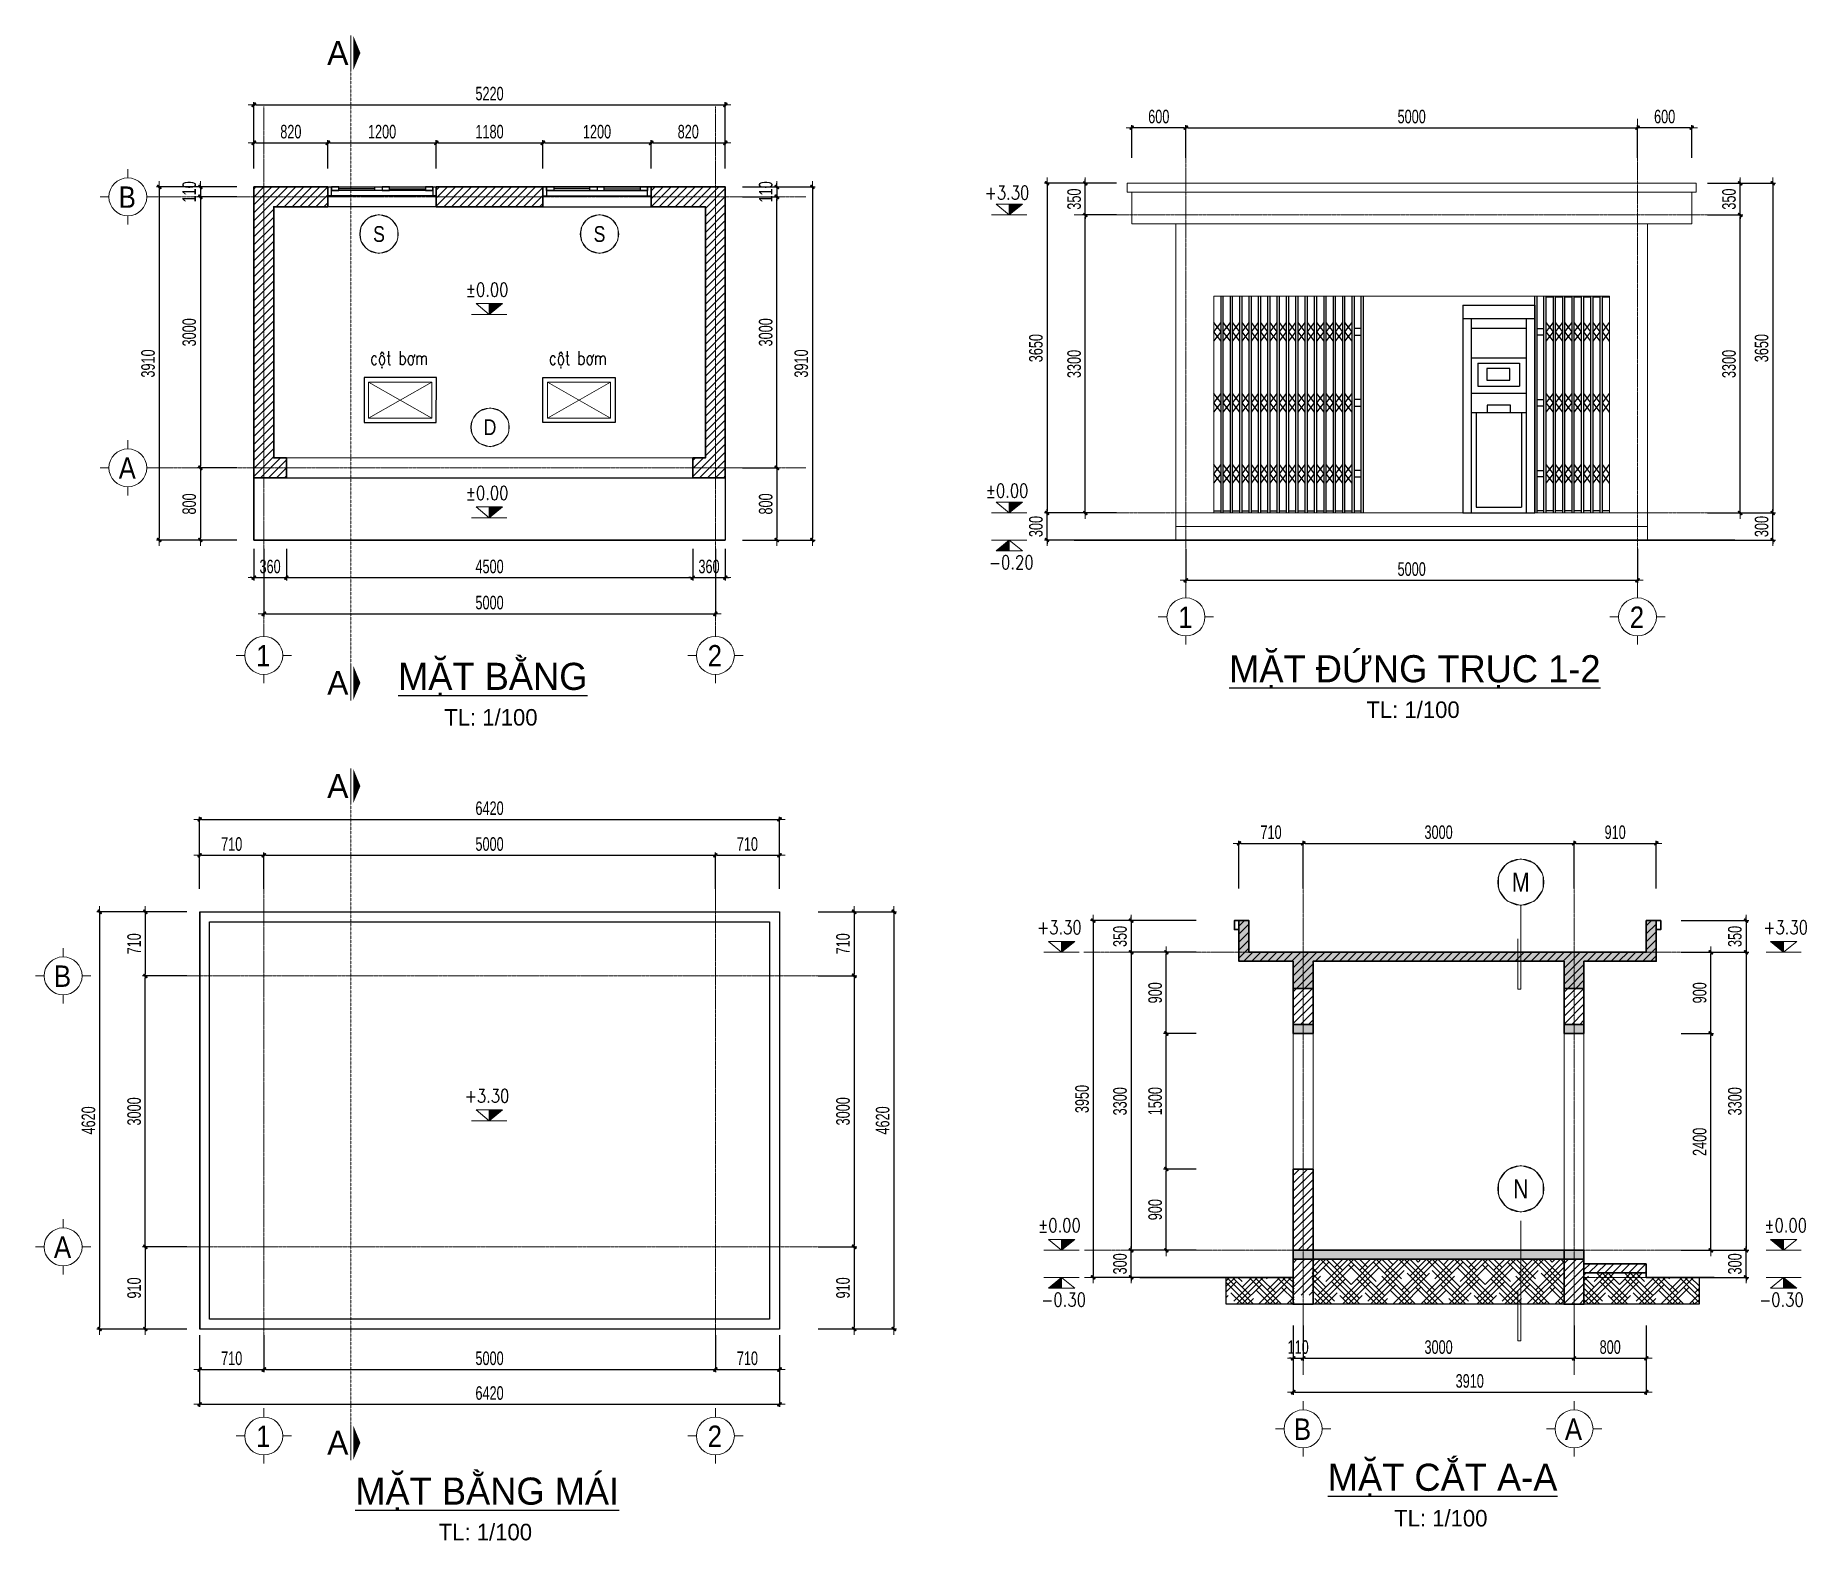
# Model space of a CAD drawing. Header units: millimetres. Extents: x 19378 to 228036, y -611253 to -527887.
# Drawn here: x 153143 to 172753, y -544550 to -527887 of the extents above; entities that cross this region are included whole.
import ezdxf
from ezdxf.enums import TextEntityAlignment as Align

# ---------------------------------------------------------------- set-up
doc = ezdxf.new("R2010")
doc.units = ezdxf.units.MM
doc.header["$MEASUREMENT"] = 0
doc.header["$PDMODE"] = 32
doc.linetypes.add('CENTER', pattern=[2, 1.25, -0.25, 0.25, -0.25])
doc.linetypes.add('HIDDEN', pattern=[0.375, 0.25, -0.125])
doc.layers.get('Defpoints').update_dxf_attribs({"color": 1})
for name, color, linetype in [('(KT.HATCH)', 8, 'Continuous'), ('(KT.KLPHU1)', 5, 'Continuous'), ('(KT.TEXTCHINH)', 3, 'Continuous'), ('(KT.THAYCHINH)', 4, 'Continuous'), ('DANHBONG', 145, 'Continuous'), ('DIM', 7, 'Continuous'), ('Kichthuoc', 9, 'Continuous')]:
    doc.layers.add(name, color=color, linetype=linetype)
for name, color, linetype, lineweight in [('ISO', 153, 'Continuous', 13), ('LC Dim', 8, 'Continuous', 18), ('LC Hatch', 252, 'Continuous', 9), ('LC ISO', 153, 'Continuous', 13), ('LC Khac', 4, 'Continuous', 9), ('LC MANH DUT', 35, 'HIDDEN', 5), ('LC Net dam 1', 30, 'Continuous', 30), ('LC Net manh', 236, 'Continuous', 5), ('LC Net thay', 7, 'Continuous', 25), ('LC Text1', 3, 'Continuous', 20), ('LC Text2', 7, 'Continuous', 25), ('noithat', 125, 'Continuous', 9), ('S-Dim', 8, 'Continuous', 13), ('Text', 7, 'Continuous', 20), ('thay1', 63, 'Continuous', 20), ('TRUC', 251, 'CENTER', 5)]:
    doc.layers.add(name, color=color, linetype=linetype, lineweight=lineweight)
doc.styles.add('General text 2', font='arial.ttf')
doc.styles.add('HOATBIF', font='hoatbif.shx', dxfattribs={"width": 0.7})
doc.styles.add('LC 1', font='VHAVANB_1.TTF')
doc.styles.add('style2', font='vnsimli.shx', dxfattribs={"width": 0.75})
doc.styles.add('T1', font='Vnsimli.shx', dxfattribs={"width": 0.8})
doc.dimstyles.new('1-100', dxfattribs={"dimscale": 100, "dimtxt": 2.5, "dimasz": 0.35, "dimexe": 0.5, "dimexo": 0, "dimgap": 0.8, "dimtad": 1, "dimdec": 0, "dimzin": 0, "dimdsep": 46, "dimtxsty": 'HOATBIF', "dimblk1": 'DOT', "dimblk2": 'DOT', "dimsah": 1, "dimcen": -1, "dimdle": 1, "dimclrd": 256, "dimclre": 256, "dimclrt": 4, "dimadec": 3, "dimazin": 2, "dimtfac": 0.333333, "dimtdec": 0, "dimtix": 1, "dimtmove": 2, "dimatfit": 3, "dimldrblk": 'DOT', "dimfxl": 1, "dimtvp": 0.833333, "dimtolj": 1, "dimtzin": 0, "dimarcsym": 0})
pattern_1 = [(45, (-34811.185, -769433.67), (-44.194174, 44.194174), [])]

msp = doc.modelspace()

# ---------------------------------------------------------------- texts
at = {"layer": '(KT.TEXTCHINH)', "style": 'style2', "width": 0.75}
for p in [(157169.1, -531476.7), (159148.4, -531476.7)]:
    msp.add_text('cét b¬m', height=150, dxfattribs=at).set_placement(p, align=Align.MIDDLE)
at = {"ltscale": 2, "style": 'LC 1'}
for p in [(156490.8, -528081.1), (156490.8, -535054.5), (156490.8, -536197), (156490.8, -543467.2)]:
    msp.add_attdef('A', text='A', height=264, dxfattribs=at).set_placement(p, align=Align.MIDDLE_CENTER)
at = {"layer": 'LC Text1', "ltscale": 0.2, "style": 'LC 1', "width": 0.9}
for s, p in [('b', (154159.6, -529866.6)), ('a', (154159.6, -532866.6)), ('1', (165875.3, -534517.2)), ('2', (170875.3, -534517.2)), ('1', (155665.2, -534943.8)), ('2', (160665.2, -534943.8)), ('b', (153442.8, -538491.3)), ('a', (153442.8, -541491.3)), ('b', (167172.5, -543506.5)), ('a', (170172.5, -543506.5)), ('1', (155665.2, -543585)), ('2', (160665.2, -543585))]:
    msp.add_text(s, height=236.7, dxfattribs=at).set_placement(p, align=Align.BOTTOM_CENTER)

# ---------------------------------------------------------------- blocks, each defined once
blk = doc.blocks.new('DOT')
at = {"layer": 'LC Dim'}
blk.add_line((-3, 0), (3, 0), dxfattribs=at)
at = {"layer": 'LC Dim', "color": 4}
blk.add_line((-1, -1), (1, 1), dxfattribs=at)
blk.add_lwpolyline([(0.5, 1), (-1, -0.5), (-0.5, -1), (1, 0.5)], close=True, dxfattribs=at)
blk = doc.blocks.new('*D234')
at = {"layer": 'Defpoints', "color": 0, "ltscale": 2, "transparency": 16777216}
for p in [(167069, -542168), (167179, -542168), (167179, -542532)]:
    blk.add_point(p, dxfattribs=at)
at = {"layer": 'LC Dim', "lineweight": -2, "ltscale": 2, "transparency": 16777216}
for p, q in [((167069, -542168), (167069, -542562)), ((167179, -542168), (167179, -542562)), ((167048, -542532), (167027, -542532)), ((167069, -542532), (167179, -542532)), ((167200, -542532), (167221, -542532))]:
    blk.add_line(p, q, dxfattribs=at)
at = {"layer": 'LC Dim', "lineweight": -2, "ltscale": 2, "transparency": 16777216, "xscale": 21, "yscale": 21, "zscale": 21}
blk.add_blockref('DOT', (167069, -542532), dxfattribs=at)
at = {"layer": 'LC Dim', "lineweight": -2, "ltscale": 2, "transparency": 16777216, "xscale": 21, "yscale": 21, "zscale": 21, "rotation": 180}
blk.add_blockref('DOT', (167179, -542532), dxfattribs=at)
at = {"layer": 'LC Dim', "color": 4, "ltscale": 2, "transparency": 16777216, "insert": (167124, -542409), "char_height": 150, "attachment_point": 5, "style": 'HOATBIF'}
blk.add_mtext('\\A1;110', dxfattribs=at)
blk = doc.blocks.new('*D235')
at = {"layer": 'Defpoints', "color": 0, "ltscale": 2, "transparency": 16777216}
for p in [(167179, -542168), (170179, -542168), (170179, -542532)]:
    blk.add_point(p, dxfattribs=at)
at = {"layer": 'LC Dim', "lineweight": -2, "ltscale": 2, "transparency": 16777216}
for p, q in [((167179, -542168), (167179, -542562)), ((170179, -542168), (170179, -542562)), ((167200, -542532), (170158, -542532))]:
    blk.add_line(p, q, dxfattribs=at)
at = {"layer": 'LC Dim', "lineweight": -2, "ltscale": 2, "transparency": 16777216, "xscale": 21, "yscale": 21, "zscale": 21, "rotation": 180}
blk.add_blockref('DOT', (167179, -542532), dxfattribs=at)
at = {"layer": 'LC Dim', "lineweight": -2, "ltscale": 2, "transparency": 16777216, "xscale": 21, "yscale": 21, "zscale": 21}
blk.add_blockref('DOT', (170179, -542532), dxfattribs=at)
at = {"layer": 'LC Dim', "color": 4, "ltscale": 2, "transparency": 16777216, "insert": (168679, -542409), "char_height": 150, "attachment_point": 5, "style": 'HOATBIF'}
blk.add_mtext('\\A1;3000', dxfattribs=at)
blk = doc.blocks.new('*D236')
at = {"layer": 'Defpoints', "color": 0, "ltscale": 2, "transparency": 16777216}
for p in [(170179, -542168), (170979, -542168), (170979, -542532)]:
    blk.add_point(p, dxfattribs=at)
at = {"layer": 'LC Dim', "lineweight": -2, "ltscale": 2, "transparency": 16777216}
for p, q in [((170179, -542168), (170179, -542562)), ((170979, -542168), (170979, -542562)), ((170200, -542532), (170958, -542532))]:
    blk.add_line(p, q, dxfattribs=at)
at = {"layer": 'LC Dim', "lineweight": -2, "ltscale": 2, "transparency": 16777216, "xscale": 21, "yscale": 21, "zscale": 21, "rotation": 180}
blk.add_blockref('DOT', (170179, -542532), dxfattribs=at)
at = {"layer": 'LC Dim', "lineweight": -2, "ltscale": 2, "transparency": 16777216, "xscale": 21, "yscale": 21, "zscale": 21}
blk.add_blockref('DOT', (170979, -542532), dxfattribs=at)
at = {"layer": 'LC Dim', "color": 4, "ltscale": 2, "transparency": 16777216, "insert": (170579, -542409), "char_height": 150, "attachment_point": 5, "style": 'HOATBIF'}
blk.add_mtext('\\A1;800', dxfattribs=at)
blk = doc.blocks.new('*D237')
at = {"layer": 'Defpoints', "color": 0, "ltscale": 2, "transparency": 16777216}
for p in [(167069, -542168), (170979, -542168), (170979, -542907)]:
    blk.add_point(p, dxfattribs=at)
at = {"layer": 'LC Dim', "lineweight": -2, "ltscale": 2, "transparency": 16777216}
for p, q in [((167069, -542168), (167069, -542937)), ((170979, -542168), (170979, -542937)), ((167090, -542907), (170958, -542907))]:
    blk.add_line(p, q, dxfattribs=at)
at = {"layer": 'LC Dim', "lineweight": -2, "ltscale": 2, "transparency": 16777216, "xscale": 21, "yscale": 21, "zscale": 21, "rotation": 180}
blk.add_blockref('DOT', (167069, -542907), dxfattribs=at)
at = {"layer": 'LC Dim', "lineweight": -2, "ltscale": 2, "transparency": 16777216, "xscale": 21, "yscale": 21, "zscale": 21}
blk.add_blockref('DOT', (170979, -542907), dxfattribs=at)
at = {"layer": 'LC Dim', "color": 4, "ltscale": 2, "transparency": 16777216, "insert": (169024, -542784), "char_height": 150, "attachment_point": 5, "style": 'HOATBIF'}
blk.add_mtext('\\A1;3910', dxfattribs=at)
blk = doc.blocks.new('*D238')
at = {"layer": 'Defpoints', "color": 0, "ltscale": 2, "transparency": 16777216}
for p in [(165275, -541337), (165994, -541337), (165994, -541637)]:
    blk.add_point(p, dxfattribs=at)
at = {"layer": 'LC Dim', "lineweight": -2, "ltscale": 2, "transparency": 16777216}
for p, q in [((165994, -541337), (165245, -541337)), ((165275, -541316), (165275, -541295)), ((165275, -541637), (165275, -541337)), ((165994, -541637), (165245, -541637)), ((165275, -541658), (165275, -541679))]:
    blk.add_line(p, q, dxfattribs=at)
at = {"layer": 'LC Dim', "lineweight": -2, "ltscale": 2, "transparency": 16777216, "xscale": 21, "yscale": 21, "zscale": 21}
for p, rotation in [((165275, -541337), 270), ((165275, -541637), 90)]:
    blk.add_blockref('DOT', p, dxfattribs=dict(at, rotation=rotation))
at = {"layer": 'LC Dim', "color": 4, "ltscale": 2, "transparency": 16777216, "insert": (165152, -541487), "char_height": 150, "attachment_point": 5, "rotation": 90, "style": 'HOATBIF'}
blk.add_mtext('\\A1;300', dxfattribs=at)
blk = doc.blocks.new('*D248')
at = {"layer": 'Defpoints', "color": 0, "ltscale": 2, "transparency": 16777216}
for p in [(165664, -540437), (165994, -540437), (165994, -541337)]:
    blk.add_point(p, dxfattribs=at)
at = {"layer": 'LC Dim', "lineweight": -2, "ltscale": 2, "transparency": 16777216}
for p, q in [((165994, -540437), (165634, -540437)), ((165664, -541316), (165664, -540458)), ((165994, -541337), (165634, -541337))]:
    blk.add_line(p, q, dxfattribs=at)
at = {"layer": 'LC Dim', "lineweight": -2, "ltscale": 2, "transparency": 16777216, "xscale": 21, "yscale": 21, "zscale": 21}
for p, rotation in [((165664, -540437), 90), ((165664, -541337), 270)]:
    blk.add_blockref('DOT', p, dxfattribs=dict(at, rotation=rotation))
at = {"layer": 'LC Dim', "color": 4, "ltscale": 2, "transparency": 16777216, "insert": (165541, -540887), "char_height": 150, "attachment_point": 5, "rotation": 90, "style": 'HOATBIF'}
blk.add_mtext('\\A1;900', dxfattribs=at)
blk = doc.blocks.new('*D249')
at = {"layer": 'Defpoints', "color": 0, "ltscale": 2, "transparency": 16777216}
for p in [(165664, -538936), (165994, -538936), (165994, -540437)]:
    blk.add_point(p, dxfattribs=at)
at = {"layer": 'LC Dim', "lineweight": -2, "ltscale": 2, "transparency": 16777216}
for p, q in [((165994, -538936), (165634, -538936)), ((165664, -540416), (165664, -538957)), ((165994, -540437), (165634, -540437))]:
    blk.add_line(p, q, dxfattribs=at)
at = {"layer": 'LC Dim', "lineweight": -2, "ltscale": 2, "transparency": 16777216, "xscale": 21, "yscale": 21, "zscale": 21}
for p, rotation in [((165664, -538936), 90), ((165664, -540437), 270)]:
    blk.add_blockref('DOT', p, dxfattribs=dict(at, rotation=rotation))
at = {"layer": 'LC Dim', "color": 4, "ltscale": 2, "transparency": 16777216, "insert": (165541, -539686), "char_height": 150, "attachment_point": 5, "rotation": 90, "style": 'HOATBIF'}
blk.add_mtext('\\A1;1500', dxfattribs=at)
blk = doc.blocks.new('*D250')
at = {"layer": 'Defpoints', "color": 0, "ltscale": 2, "transparency": 16777216}
for p in [(165664, -538037), (165994, -538037), (165994, -538936)]:
    blk.add_point(p, dxfattribs=at)
at = {"layer": 'LC Dim', "lineweight": -2, "ltscale": 2, "transparency": 16777216}
for p, q in [((165994, -538037), (165634, -538037)), ((165664, -538915), (165664, -538058)), ((165994, -538936), (165634, -538936))]:
    blk.add_line(p, q, dxfattribs=at)
at = {"layer": 'LC Dim', "lineweight": -2, "ltscale": 2, "transparency": 16777216, "xscale": 21, "yscale": 21, "zscale": 21}
for p, rotation in [((165664, -538037), 90), ((165664, -538936), 270)]:
    blk.add_blockref('DOT', p, dxfattribs=dict(at, rotation=rotation))
at = {"layer": 'LC Dim', "color": 4, "ltscale": 2, "transparency": 16777216, "insert": (165541, -538486), "char_height": 150, "attachment_point": 5, "rotation": 90, "style": 'HOATBIF'}
blk.add_mtext('\\A1;900', dxfattribs=at)
blk = doc.blocks.new('*D251')
at = {"layer": 'Defpoints', "color": 0, "ltscale": 2, "transparency": 16777216}
for p in [(165994, -537687), (165275, -538037), (165994, -538037)]:
    blk.add_point(p, dxfattribs=at)
at = {"layer": 'LC Dim', "lineweight": -2, "ltscale": 2, "transparency": 16777216}
for p, q in [((165994, -537687), (165245, -537687)), ((165275, -537666), (165275, -537645)), ((165275, -537687), (165275, -538037)), ((165994, -538037), (165245, -538037)), ((165275, -538058), (165275, -538079))]:
    blk.add_line(p, q, dxfattribs=at)
at = {"layer": 'LC Dim', "lineweight": -2, "ltscale": 2, "transparency": 16777216, "xscale": 21, "yscale": 21, "zscale": 21}
for p, rotation in [((165275, -537687), 270), ((165275, -538037), 90)]:
    blk.add_blockref('DOT', p, dxfattribs=dict(at, rotation=rotation))
at = {"layer": 'LC Dim', "color": 4, "ltscale": 2, "transparency": 16777216, "insert": (165152, -537862), "char_height": 150, "attachment_point": 5, "rotation": 90, "style": 'HOATBIF'}
blk.add_mtext('\\A1;350', dxfattribs=at)
blk = doc.blocks.new('*D252')
at = {"layer": 'Defpoints', "color": 0, "ltscale": 2, "transparency": 16777216}
for p in [(165994, -538037), (165275, -541337), (165994, -541337)]:
    blk.add_point(p, dxfattribs=at)
at = {"layer": 'LC Dim', "lineweight": -2, "ltscale": 2, "transparency": 16777216}
for p, q in [((165994, -538037), (165245, -538037)), ((165275, -538058), (165275, -541316)), ((165994, -541337), (165245, -541337))]:
    blk.add_line(p, q, dxfattribs=at)
at = {"layer": 'LC Dim', "lineweight": -2, "ltscale": 2, "transparency": 16777216, "xscale": 21, "yscale": 21, "zscale": 21}
for p, rotation in [((165275, -538037), 90), ((165275, -541337), 270)]:
    blk.add_blockref('DOT', p, dxfattribs=dict(at, rotation=rotation))
at = {"layer": 'LC Dim', "color": 4, "ltscale": 2, "transparency": 16777216, "insert": (165152, -539687), "char_height": 150, "attachment_point": 5, "rotation": 90, "style": 'HOATBIF'}
blk.add_mtext('\\A1;3300', dxfattribs=at)
blk = doc.blocks.new('*D253')
at = {"layer": 'Defpoints', "color": 0, "ltscale": 2, "transparency": 16777216}
for p in [(165994, -537687), (164855, -541637), (165994, -541637)]:
    blk.add_point(p, dxfattribs=at)
at = {"layer": 'LC Dim', "lineweight": -2, "ltscale": 2, "transparency": 16777216}
for p, q in [((165994, -537687), (164825, -537687)), ((164855, -537708), (164855, -541616)), ((165994, -541637), (164825, -541637))]:
    blk.add_line(p, q, dxfattribs=at)
at = {"layer": 'LC Dim', "lineweight": -2, "ltscale": 2, "transparency": 16777216, "xscale": 21, "yscale": 21, "zscale": 21}
for p, rotation in [((164855, -537687), 90), ((164855, -541637), 270)]:
    blk.add_blockref('DOT', p, dxfattribs=dict(at, rotation=rotation))
at = {"layer": 'LC Dim', "color": 4, "ltscale": 2, "transparency": 16777216, "insert": (164732, -539662), "char_height": 150, "attachment_point": 5, "rotation": 90, "style": 'HOATBIF'}
blk.add_mtext('\\A1;3950', dxfattribs=at)
blk = doc.blocks.new('Caodo1')
at = {"layer": 'LC Text1'}
blk.add_hatch(color=256, dxfattribs=at).paths.add_polyline_path([(0, 0), (243, 200), (0, 200)])
for p, q in [((324, 0), (-324, 0)), ((0, 0), (0, 200))]:
    blk.add_line(p, q, dxfattribs=at)
blk.add_lwpolyline([(-243, 200), (243, 200), (0, 0), (0, 0)], close=True, dxfattribs=at)
at = {"layer": 'LC Text1', "style": 'T1', "width": 0.8}
blk.add_attdef('%%P0,00', text='', height=250, dxfattribs=at).set_placement((-39, 460), align=Align.MIDDLE_CENTER)
blk = doc.blocks.new('TTRUC')
at = {"layer": 'LC ISO'}
for p, q in [((0, 6.95), (0, 10.13)), ((-6.95, 0), (-10.13, 0)), ((6.95, 0), (10.13, 0)), ((0, -6.95), (0, -10.13))]:
    blk.add_line(p, q, dxfattribs=at)
at = {"layer": 'LC Net manh'}
blk.add_circle((0, 0), 6.95, dxfattribs=at)
blk = doc.blocks.new('TIEUDE1')
at = {"layer": 'LC Text2', "color": 7, "style": 'LC 1'}
blk.add_attdef('TIªU§Ò', text='', height=5, dxfattribs=at).set_placement((0, 0), align=Align.BOTTOM_CENTER)
blk.add_attdef('TL', text='', height=3, dxfattribs=at).set_placement((0, -2), align=Align.TOP_CENTER)
blk = doc.blocks.new('*U198')
at = {"layer": 'Defpoints'}
blk.add_lwpolyline([(0, 4.25), (-2.5, 3.44), (-4.04, 1.31), (-4.04, -1.31), (-2.5, -3.44), (0, -4.25), (2.5, -3.44), (4.04, -1.31), (4.04, 1.31), (2.5, 3.44)], close=True, dxfattribs=at)
at = {"layer": 'LC Text1', "style": 'General text 2', "width": 0.8, "flags": 8}
blk.add_attdef('SYMBOL', text='', height=3.5, dxfattribs=at).set_placement((0, 0), align=Align.MIDDLE_CENTER)
blk.add_wipeout([(0, 4.25), (-2.5, 3.44), (-4.04, 1.31), (-4.04, -1.31), (-2.5, -3.44), (0, -4.25), (2.5, -3.44), (4.04, -1.31), (4.04, 1.31), (2.5, 3.44)]).dxf.layer = 'LC Net manh'
at = {"layer": 'LC ISO'}
blk.add_circle((0, 0), 4.25, dxfattribs=at)
blk = doc.blocks.new('*U199')
at = {"layer": 'Defpoints'}
blk.add_lwpolyline([(0, 4.25), (-2.5, 3.44), (-4.04, 1.31), (-4.04, -1.31), (-2.5, -3.44), (0, -4.25), (2.5, -3.44), (4.04, -1.31), (4.04, 1.31), (2.5, 3.44)], close=True, dxfattribs=at)
at = {"layer": 'LC Text1', "style": 'General text 2', "width": 0.8, "flags": 8}
blk.add_attdef('SYMBOL', text='', height=3.5, dxfattribs=at).set_placement((0, 0), align=Align.MIDDLE_CENTER)
blk.add_wipeout([(0, 4.25), (-2.5, 3.44), (-4.04, 1.31), (-4.04, -1.31), (-2.5, -3.44), (0, -4.25), (2.5, -3.44), (4.04, -1.31), (4.04, 1.31), (2.5, 3.44)]).dxf.layer = 'LC Net manh'
at = {"layer": 'LC ISO'}
blk.add_circle((0, 0), 4.25, dxfattribs=at)
blk = doc.blocks.new('sc 1200')
at = {"layer": '(KT.KLPHU1)'}
for p, q in [((1195, -160), (75, -160)), ((555, -180), (155, -180)), ((715, -180), (1115, -180))]:
    blk.add_line(p, q, dxfattribs=at)
for points in [[(35, 20), (35, -200), (1235, -200), (1235, 20)], [(35, -100), (35, -200), (1235, -200), (1235, -100)], [(75, -100), (75, -200), (1195, -200), (1195, -100)], [(75, -200), (75, -160), (155, -160), (155, -200)], [(635, -200), (635, -160), (555, -160), (555, -200)], [(635, -200), (635, -160), (715, -160), (715, -200)], [(1115, -200), (1115, -160), (1195, -160), (1195, -200)]]:
    blk.add_lwpolyline(points, close=True, dxfattribs=at)
blk = doc.blocks.new('*D254')
at = {"layer": 'Defpoints', "color": 0, "ltscale": 2, "transparency": 16777216}
for p in [(154969, -529674), (155371, -529564), (155371, -529674)]:
    blk.add_point(p, dxfattribs=at)
at = {"layer": 'LC Dim', "lineweight": -2, "ltscale": 2, "transparency": 16777216}
for p, q in [((155371, -529564), (154939, -529564)), ((155371, -529674), (154939, -529674)), ((154969, -529543), (154969, -529522)), ((154969, -529564), (154969, -529674)), ((154969, -529695), (154969, -529716))]:
    blk.add_line(p, q, dxfattribs=at)
at = {"layer": 'LC Dim', "lineweight": -2, "ltscale": 2, "transparency": 16777216, "xscale": 21, "yscale": 21, "zscale": 21}
for p, rotation in [((154969, -529564), 270), ((154969, -529674), 90)]:
    blk.add_blockref('DOT', p, dxfattribs=dict(at, rotation=rotation))
at = {"layer": 'LC Dim', "color": 4, "ltscale": 2, "transparency": 16777216, "insert": (154846, -529619), "char_height": 150, "attachment_point": 5, "rotation": 90, "style": 'HOATBIF'}
blk.add_mtext('\\A1;110', dxfattribs=at)
blk = doc.blocks.new('*D255')
at = {"layer": 'Defpoints', "color": 0, "ltscale": 2, "transparency": 16777216}
for p in [(155371, -529674), (154969, -532674), (155371, -532674)]:
    blk.add_point(p, dxfattribs=at)
at = {"layer": 'LC Dim', "lineweight": -2, "ltscale": 2, "transparency": 16777216}
for p, q in [((155371, -529674), (154939, -529674)), ((154969, -529695), (154969, -532653)), ((155371, -532674), (154939, -532674))]:
    blk.add_line(p, q, dxfattribs=at)
at = {"layer": 'LC Dim', "lineweight": -2, "ltscale": 2, "transparency": 16777216, "xscale": 21, "yscale": 21, "zscale": 21}
for p, rotation in [((154969, -529674), 90), ((154969, -532674), 270)]:
    blk.add_blockref('DOT', p, dxfattribs=dict(at, rotation=rotation))
at = {"layer": 'LC Dim', "color": 4, "ltscale": 2, "transparency": 16777216, "insert": (154846, -531174), "char_height": 150, "attachment_point": 5, "rotation": 90, "style": 'HOATBIF'}
blk.add_mtext('\\A1;3000', dxfattribs=at)
blk = doc.blocks.new('*D256')
at = {"layer": 'Defpoints', "color": 0, "ltscale": 2, "transparency": 16777216}
for p in [(155371, -532674), (154969, -533474), (155371, -533474)]:
    blk.add_point(p, dxfattribs=at)
at = {"layer": 'LC Dim', "lineweight": -2, "ltscale": 2, "transparency": 16777216}
for p, q in [((155371, -532674), (154939, -532674)), ((154969, -532695), (154969, -533453)), ((155371, -533474), (154939, -533474))]:
    blk.add_line(p, q, dxfattribs=at)
at = {"layer": 'LC Dim', "lineweight": -2, "ltscale": 2, "transparency": 16777216, "xscale": 21, "yscale": 21, "zscale": 21}
for p, rotation in [((154969, -532674), 90), ((154969, -533474), 270)]:
    blk.add_blockref('DOT', p, dxfattribs=dict(at, rotation=rotation))
at = {"layer": 'LC Dim', "color": 4, "ltscale": 2, "transparency": 16777216, "insert": (154846, -533074), "char_height": 150, "attachment_point": 5, "rotation": 90, "style": 'HOATBIF'}
blk.add_mtext('\\A1;800', dxfattribs=at)
blk = doc.blocks.new('*D257')
at = {"layer": 'Defpoints', "color": 0, "ltscale": 2, "transparency": 16777216}
for p in [(155371, -529564), (154513, -533474), (155371, -533474)]:
    blk.add_point(p, dxfattribs=at)
at = {"layer": 'LC Dim', "lineweight": -2, "ltscale": 2, "transparency": 16777216}
for p, q in [((155371, -529564), (154483, -529564)), ((154513, -529585), (154513, -533453)), ((155371, -533474), (154483, -533474))]:
    blk.add_line(p, q, dxfattribs=at)
at = {"layer": 'LC Dim', "lineweight": -2, "ltscale": 2, "transparency": 16777216, "xscale": 21, "yscale": 21, "zscale": 21}
for p, rotation in [((154513, -529564), 90), ((154513, -533474), 270)]:
    blk.add_blockref('DOT', p, dxfattribs=dict(at, rotation=rotation))
at = {"layer": 'LC Dim', "color": 4, "ltscale": 2, "transparency": 16777216, "insert": (154390, -531519), "char_height": 150, "attachment_point": 5, "rotation": 90, "style": 'HOATBIF'}
blk.add_mtext('\\A1;3910', dxfattribs=at)
blk = doc.blocks.new('*D258')
at = {"layer": 'Defpoints', "color": 0, "ltscale": 2, "transparency": 16777216}
for p in [(156381, -529076), (155561, -529359), (156381, -529359)]:
    blk.add_point(p, dxfattribs=at)
at = {"layer": 'LC Dim', "lineweight": -2, "ltscale": 2, "transparency": 16777216}
for p, q in [((155561, -529359), (155561, -529046)), ((155582, -529076), (156360, -529076)), ((156381, -529359), (156381, -529046))]:
    blk.add_line(p, q, dxfattribs=at)
at = {"layer": 'LC Dim', "lineweight": -2, "ltscale": 2, "transparency": 16777216, "xscale": 21, "yscale": 21, "zscale": 21, "rotation": 180}
blk.add_blockref('DOT', (155561, -529076), dxfattribs=at)
at = {"layer": 'LC Dim', "lineweight": -2, "ltscale": 2, "transparency": 16777216, "xscale": 21, "yscale": 21, "zscale": 21}
blk.add_blockref('DOT', (156381, -529076), dxfattribs=at)
at = {"layer": 'LC Dim', "color": 4, "ltscale": 2, "transparency": 16777216, "insert": (155971, -528953), "char_height": 150, "attachment_point": 5, "style": 'HOATBIF'}
blk.add_mtext('\\A1;820', dxfattribs=at)
blk = doc.blocks.new('*D259')
at = {"layer": 'Defpoints', "color": 0, "ltscale": 2, "transparency": 16777216}
for p in [(157581, -529076), (156381, -529359), (157581, -529359)]:
    blk.add_point(p, dxfattribs=at)
at = {"layer": 'LC Dim', "lineweight": -2, "ltscale": 2, "transparency": 16777216}
for p, q in [((156381, -529359), (156381, -529046)), ((156402, -529076), (157560, -529076)), ((157581, -529359), (157581, -529046))]:
    blk.add_line(p, q, dxfattribs=at)
at = {"layer": 'LC Dim', "lineweight": -2, "ltscale": 2, "transparency": 16777216, "xscale": 21, "yscale": 21, "zscale": 21, "rotation": 180}
blk.add_blockref('DOT', (156381, -529076), dxfattribs=at)
at = {"layer": 'LC Dim', "lineweight": -2, "ltscale": 2, "transparency": 16777216, "xscale": 21, "yscale": 21, "zscale": 21}
blk.add_blockref('DOT', (157581, -529076), dxfattribs=at)
at = {"layer": 'LC Dim', "color": 4, "ltscale": 2, "transparency": 16777216, "insert": (156981, -528953), "char_height": 150, "attachment_point": 5, "style": 'HOATBIF'}
blk.add_mtext('\\A1;1200', dxfattribs=at)
blk = doc.blocks.new('*D260')
at = {"layer": 'Defpoints', "color": 0, "ltscale": 2, "transparency": 16777216}
for p in [(158761, -529076), (157581, -529359), (158761, -529359)]:
    blk.add_point(p, dxfattribs=at)
at = {"layer": 'LC Dim', "lineweight": -2, "ltscale": 2, "transparency": 16777216}
for p, q in [((157581, -529359), (157581, -529046)), ((157602, -529076), (158740, -529076)), ((158761, -529359), (158761, -529046))]:
    blk.add_line(p, q, dxfattribs=at)
at = {"layer": 'LC Dim', "lineweight": -2, "ltscale": 2, "transparency": 16777216, "xscale": 21, "yscale": 21, "zscale": 21, "rotation": 180}
blk.add_blockref('DOT', (157581, -529076), dxfattribs=at)
at = {"layer": 'LC Dim', "lineweight": -2, "ltscale": 2, "transparency": 16777216, "xscale": 21, "yscale": 21, "zscale": 21}
blk.add_blockref('DOT', (158761, -529076), dxfattribs=at)
at = {"layer": 'LC Dim', "color": 4, "ltscale": 2, "transparency": 16777216, "insert": (158171, -528953), "char_height": 150, "attachment_point": 5, "style": 'HOATBIF'}
blk.add_mtext('\\A1;1180', dxfattribs=at)
blk = doc.blocks.new('*D261')
at = {"layer": 'Defpoints', "color": 0, "ltscale": 2, "transparency": 16777216}
for p in [(159961, -529076), (158761, -529359), (159961, -529359)]:
    blk.add_point(p, dxfattribs=at)
at = {"layer": 'LC Dim', "lineweight": -2, "ltscale": 2, "transparency": 16777216}
for p, q in [((158761, -529359), (158761, -529046)), ((158782, -529076), (159940, -529076)), ((159961, -529359), (159961, -529046))]:
    blk.add_line(p, q, dxfattribs=at)
at = {"layer": 'LC Dim', "lineweight": -2, "ltscale": 2, "transparency": 16777216, "xscale": 21, "yscale": 21, "zscale": 21, "rotation": 180}
blk.add_blockref('DOT', (158761, -529076), dxfattribs=at)
at = {"layer": 'LC Dim', "lineweight": -2, "ltscale": 2, "transparency": 16777216, "xscale": 21, "yscale": 21, "zscale": 21}
blk.add_blockref('DOT', (159961, -529076), dxfattribs=at)
at = {"layer": 'LC Dim', "color": 4, "ltscale": 2, "transparency": 16777216, "insert": (159361, -528953), "char_height": 150, "attachment_point": 5, "style": 'HOATBIF'}
blk.add_mtext('\\A1;1200', dxfattribs=at)
blk = doc.blocks.new('*D262')
at = {"layer": 'Defpoints', "color": 0, "ltscale": 2, "transparency": 16777216}
for p in [(160781, -529076), (159961, -529359), (160781, -529359)]:
    blk.add_point(p, dxfattribs=at)
at = {"layer": 'LC Dim', "lineweight": -2, "ltscale": 2, "transparency": 16777216}
for p, q in [((159961, -529359), (159961, -529046)), ((159982, -529076), (160760, -529076)), ((160781, -529359), (160781, -529046))]:
    blk.add_line(p, q, dxfattribs=at)
at = {"layer": 'LC Dim', "lineweight": -2, "ltscale": 2, "transparency": 16777216, "xscale": 21, "yscale": 21, "zscale": 21, "rotation": 180}
blk.add_blockref('DOT', (159961, -529076), dxfattribs=at)
at = {"layer": 'LC Dim', "lineweight": -2, "ltscale": 2, "transparency": 16777216, "xscale": 21, "yscale": 21, "zscale": 21}
blk.add_blockref('DOT', (160781, -529076), dxfattribs=at)
at = {"layer": 'LC Dim', "color": 4, "ltscale": 2, "transparency": 16777216, "insert": (160371, -528953), "char_height": 150, "attachment_point": 5, "style": 'HOATBIF'}
blk.add_mtext('\\A1;820', dxfattribs=at)
blk = doc.blocks.new('*D263')
at = {"layer": 'Defpoints', "color": 0, "ltscale": 2, "transparency": 16777216}
for p in [(160781, -528655), (155561, -529359), (160781, -529359)]:
    blk.add_point(p, dxfattribs=at)
at = {"layer": 'LC Dim', "lineweight": -2, "ltscale": 2, "transparency": 16777216}
for p, q in [((155561, -529359), (155561, -528625)), ((155582, -528655), (160760, -528655)), ((160781, -529359), (160781, -528625))]:
    blk.add_line(p, q, dxfattribs=at)
at = {"layer": 'LC Dim', "lineweight": -2, "ltscale": 2, "transparency": 16777216, "xscale": 21, "yscale": 21, "zscale": 21, "rotation": 180}
blk.add_blockref('DOT', (155561, -528655), dxfattribs=at)
at = {"layer": 'LC Dim', "lineweight": -2, "ltscale": 2, "transparency": 16777216, "xscale": 21, "yscale": 21, "zscale": 21}
blk.add_blockref('DOT', (160781, -528655), dxfattribs=at)
at = {"layer": 'LC Dim', "color": 4, "ltscale": 2, "transparency": 16777216, "insert": (158171, -528532), "char_height": 150, "attachment_point": 5, "style": 'HOATBIF'}
blk.add_mtext('\\A1;5220', dxfattribs=at)
blk = doc.blocks.new('*D264')
at = {"layer": 'Defpoints', "color": 0, "ltscale": 2, "transparency": 16777216}
for p in [(155671, -533572), (160671, -533572), (160671, -534290)]:
    blk.add_point(p, dxfattribs=at)
at = {"layer": 'LC Dim', "lineweight": -2, "ltscale": 2, "transparency": 16777216}
for p, q in [((155671, -533572), (155671, -534320)), ((160671, -533572), (160671, -534320)), ((155692, -534290), (160650, -534290))]:
    blk.add_line(p, q, dxfattribs=at)
at = {"layer": 'LC Dim', "lineweight": -2, "ltscale": 2, "transparency": 16777216, "xscale": 21, "yscale": 21, "zscale": 21, "rotation": 180}
blk.add_blockref('DOT', (155671, -534290), dxfattribs=at)
at = {"layer": 'LC Dim', "lineweight": -2, "ltscale": 2, "transparency": 16777216, "xscale": 21, "yscale": 21, "zscale": 21}
blk.add_blockref('DOT', (160671, -534290), dxfattribs=at)
at = {"layer": 'LC Dim', "color": 4, "ltscale": 2, "transparency": 16777216, "insert": (158171, -534167), "char_height": 150, "attachment_point": 5, "style": 'HOATBIF'}
blk.add_mtext('\\A1;5000', dxfattribs=at)
blk = doc.blocks.new('*D239')
at = {"layer": 'Defpoints', "color": 0, "ltscale": 2, "transparency": 16777216}
for p in [(160971, -529564), (160971, -529674), (161352, -529674)]:
    blk.add_point(p, dxfattribs=at)
at = {"layer": 'LC Dim', "lineweight": -2, "ltscale": 2, "transparency": 16777216}
for p, q in [((160971, -529564), (161382, -529564)), ((160971, -529674), (161382, -529674)), ((161352, -529543), (161352, -529522)), ((161352, -529564), (161352, -529674)), ((161352, -529695), (161352, -529716))]:
    blk.add_line(p, q, dxfattribs=at)
at = {"layer": 'LC Dim', "lineweight": -2, "ltscale": 2, "transparency": 16777216, "xscale": 21, "yscale": 21, "zscale": 21}
for p, rotation in [((161352, -529564), 270), ((161352, -529674), 90)]:
    blk.add_blockref('DOT', p, dxfattribs=dict(at, rotation=rotation))
at = {"layer": 'LC Dim', "color": 4, "ltscale": 2, "transparency": 16777216, "insert": (161229, -529619), "char_height": 150, "attachment_point": 5, "rotation": 90, "style": 'HOATBIF'}
blk.add_mtext('\\A1;110', dxfattribs=at)
blk = doc.blocks.new('*D240')
at = {"layer": 'Defpoints', "color": 0, "ltscale": 2, "transparency": 16777216}
for p in [(160971, -532674), (160971, -533474), (161352, -533474)]:
    blk.add_point(p, dxfattribs=at)
at = {"layer": 'LC Dim', "lineweight": -2, "ltscale": 2, "transparency": 16777216}
for p, q in [((160971, -532674), (161382, -532674)), ((161352, -532695), (161352, -533453)), ((160971, -533474), (161382, -533474))]:
    blk.add_line(p, q, dxfattribs=at)
at = {"layer": 'LC Dim', "lineweight": -2, "ltscale": 2, "transparency": 16777216, "xscale": 21, "yscale": 21, "zscale": 21}
for p, rotation in [((161352, -532674), 90), ((161352, -533474), 270)]:
    blk.add_blockref('DOT', p, dxfattribs=dict(at, rotation=rotation))
at = {"layer": 'LC Dim', "color": 4, "ltscale": 2, "transparency": 16777216, "insert": (161229, -533074), "char_height": 150, "attachment_point": 5, "rotation": 90, "style": 'HOATBIF'}
blk.add_mtext('\\A1;800', dxfattribs=at)
blk = doc.blocks.new('*D241')
at = {"layer": 'Defpoints', "color": 0, "ltscale": 2, "transparency": 16777216}
for p in [(160971, -529564), (160971, -533474), (161746, -533474)]:
    blk.add_point(p, dxfattribs=at)
at = {"layer": 'LC Dim', "lineweight": -2, "ltscale": 2, "transparency": 16777216}
for p, q in [((160971, -529564), (161776, -529564)), ((161746, -529585), (161746, -533453)), ((160971, -533474), (161776, -533474))]:
    blk.add_line(p, q, dxfattribs=at)
at = {"layer": 'LC Dim', "lineweight": -2, "ltscale": 2, "transparency": 16777216, "xscale": 21, "yscale": 21, "zscale": 21}
for p, rotation in [((161746, -529564), 90), ((161746, -533474), 270)]:
    blk.add_blockref('DOT', p, dxfattribs=dict(at, rotation=rotation))
at = {"layer": 'LC Dim', "color": 4, "ltscale": 2, "transparency": 16777216, "insert": (161623, -531519), "char_height": 150, "attachment_point": 5, "rotation": 90, "style": 'HOATBIF'}
blk.add_mtext('\\A1;3910', dxfattribs=at)
blk = doc.blocks.new('*D242')
at = {"layer": 'Defpoints', "color": 0, "ltscale": 2, "transparency": 16777216}
for p in [(155561, -533572), (155921, -533572), (155921, -533890)]:
    blk.add_point(p, dxfattribs=at)
at = {"layer": 'LC Dim', "lineweight": -2, "ltscale": 2, "transparency": 16777216}
for p, q in [((155561, -533572), (155561, -533920)), ((155921, -533572), (155921, -533920)), ((155540, -533890), (155519, -533890)), ((155561, -533890), (155921, -533890)), ((155942, -533890), (155963, -533890))]:
    blk.add_line(p, q, dxfattribs=at)
at = {"layer": 'LC Dim', "lineweight": -2, "ltscale": 2, "transparency": 16777216, "xscale": 21, "yscale": 21, "zscale": 21}
blk.add_blockref('DOT', (155561, -533890), dxfattribs=at)
at = {"layer": 'LC Dim', "lineweight": -2, "ltscale": 2, "transparency": 16777216, "xscale": 21, "yscale": 21, "zscale": 21, "rotation": 180}
blk.add_blockref('DOT', (155921, -533890), dxfattribs=at)
at = {"layer": 'LC Dim', "color": 4, "ltscale": 2, "transparency": 16777216, "insert": (155741, -533767), "char_height": 150, "attachment_point": 5, "style": 'HOATBIF'}
blk.add_mtext('\\A1;360', dxfattribs=at)
blk = doc.blocks.new('*D243')
at = {"layer": 'Defpoints', "color": 0, "ltscale": 2, "transparency": 16777216}
for p in [(155921, -533572), (160421, -533572), (160421, -533890)]:
    blk.add_point(p, dxfattribs=at)
at = {"layer": 'LC Dim', "lineweight": -2, "ltscale": 2, "transparency": 16777216}
for p, q in [((155921, -533572), (155921, -533920)), ((160421, -533572), (160421, -533920)), ((155942, -533890), (160400, -533890))]:
    blk.add_line(p, q, dxfattribs=at)
at = {"layer": 'LC Dim', "lineweight": -2, "ltscale": 2, "transparency": 16777216, "xscale": 21, "yscale": 21, "zscale": 21, "rotation": 180}
blk.add_blockref('DOT', (155921, -533890), dxfattribs=at)
at = {"layer": 'LC Dim', "lineweight": -2, "ltscale": 2, "transparency": 16777216, "xscale": 21, "yscale": 21, "zscale": 21}
blk.add_blockref('DOT', (160421, -533890), dxfattribs=at)
at = {"layer": 'LC Dim', "color": 4, "ltscale": 2, "transparency": 16777216, "insert": (158171, -533767), "char_height": 150, "attachment_point": 5, "style": 'HOATBIF'}
blk.add_mtext('\\A1;4500', dxfattribs=at)
blk = doc.blocks.new('*D244')
at = {"layer": 'Defpoints', "color": 0, "ltscale": 2, "transparency": 16777216}
for p in [(160421, -533572), (160781, -533572), (160781, -533890)]:
    blk.add_point(p, dxfattribs=at)
at = {"layer": 'LC Dim', "lineweight": -2, "ltscale": 2, "transparency": 16777216}
for p, q in [((160421, -533572), (160421, -533920)), ((160781, -533572), (160781, -533920)), ((160400, -533890), (160379, -533890)), ((160421, -533890), (160781, -533890)), ((160802, -533890), (160823, -533890))]:
    blk.add_line(p, q, dxfattribs=at)
at = {"layer": 'LC Dim', "lineweight": -2, "ltscale": 2, "transparency": 16777216, "xscale": 21, "yscale": 21, "zscale": 21}
blk.add_blockref('DOT', (160421, -533890), dxfattribs=at)
at = {"layer": 'LC Dim', "lineweight": -2, "ltscale": 2, "transparency": 16777216, "xscale": 21, "yscale": 21, "zscale": 21, "rotation": 180}
blk.add_blockref('DOT', (160781, -533890), dxfattribs=at)
at = {"layer": 'LC Dim', "color": 4, "ltscale": 2, "transparency": 16777216, "insert": (160601, -533767), "char_height": 150, "attachment_point": 5, "style": 'HOATBIF'}
blk.add_mtext('\\A1;360', dxfattribs=at)
blk = doc.blocks.new('*D245')
at = {"layer": 'Defpoints', "color": 0, "ltscale": 2, "transparency": 16777216}
for p in [(160971, -529674), (161352, -529674), (160971, -532674)]:
    blk.add_point(p, dxfattribs=at)
at = {"layer": 'LC Dim', "lineweight": -2, "ltscale": 2, "transparency": 16777216}
for p, q in [((160971, -529674), (161382, -529674)), ((161352, -532653), (161352, -529695)), ((160971, -532674), (161382, -532674))]:
    blk.add_line(p, q, dxfattribs=at)
at = {"layer": 'LC Dim', "lineweight": -2, "ltscale": 2, "transparency": 16777216, "xscale": 21, "yscale": 21, "zscale": 21}
for p, rotation in [((161352, -529674), 90), ((161352, -532674), 270)]:
    blk.add_blockref('DOT', p, dxfattribs=dict(at, rotation=rotation))
at = {"layer": 'LC Dim', "color": 4, "ltscale": 2, "transparency": 16777216, "insert": (161229, -531174), "char_height": 150, "attachment_point": 5, "rotation": 90, "style": 'HOATBIF'}
blk.add_mtext('\\A1;3000', dxfattribs=at)
blk = doc.blocks.new('*D246')
at = {"layer": 'Defpoints', "color": 0, "ltscale": 2, "transparency": 16777216}
for p in [(165281, -528909), (165281, -529241, 18), (165881, -529241, 18)]:
    blk.add_point(p, dxfattribs=at)
at = {"layer": 'LC Dim', "lineweight": -2, "ltscale": 2, "transparency": 16777216}
for p, q in [((165281, -529241), (165281, -528879)), ((165881, -529241), (165881, -528879)), ((165860, -528909), (165302, -528909))]:
    blk.add_line(p, q, dxfattribs=at)
at = {"layer": 'LC Dim', "lineweight": -2, "ltscale": 2, "transparency": 16777216, "xscale": 21, "yscale": 21, "zscale": 21, "rotation": 180}
blk.add_blockref('DOT', (165281, -528909), dxfattribs=at)
at = {"layer": 'LC Dim', "lineweight": -2, "ltscale": 2, "transparency": 16777216, "xscale": 21, "yscale": 21, "zscale": 21}
blk.add_blockref('DOT', (165881, -528909), dxfattribs=at)
at = {"layer": 'LC Dim', "color": 4, "ltscale": 2, "transparency": 16777216, "insert": (165581, -528786), "char_height": 150, "attachment_point": 5, "style": 'HOATBIF'}
blk.add_mtext('\\A1;600', dxfattribs=at)
blk = doc.blocks.new('*D247')
at = {"layer": 'Defpoints', "color": 0, "ltscale": 2, "transparency": 16777216}
for p in [(170881, -528909), (170881, -529241), (171482, -529241)]:
    blk.add_point(p, dxfattribs=at)
at = {"layer": 'LC Dim', "lineweight": -2, "ltscale": 2, "transparency": 16777216}
for p, q in [((170881, -529241), (170881, -528879)), ((171482, -529241), (171482, -528879)), ((171461, -528909), (170902, -528909))]:
    blk.add_line(p, q, dxfattribs=at)
at = {"layer": 'LC Dim', "lineweight": -2, "ltscale": 2, "transparency": 16777216, "xscale": 21, "yscale": 21, "zscale": 21, "rotation": 180}
blk.add_blockref('DOT', (170881, -528909), dxfattribs=at)
at = {"layer": 'LC Dim', "lineweight": -2, "ltscale": 2, "transparency": 16777216, "xscale": 21, "yscale": 21, "zscale": 21}
blk.add_blockref('DOT', (171482, -528909), dxfattribs=at)
at = {"layer": 'LC Dim', "color": 4, "ltscale": 2, "transparency": 16777216, "insert": (171182, -528786), "char_height": 150, "attachment_point": 5, "style": 'HOATBIF'}
blk.add_mtext('\\A1;600', dxfattribs=at)
blk = doc.blocks.new('cotbom')
at = {"layer": 'DANHBONG'}
for p, q in [((11406, -22125), (11406, -24425)), ((12206, -22125), (11406, -22125)), ((12206, -22125), (12206, -24425)), ((12206, -22273), (11406, -22273)), ((11502, -22273), (11502, -22380)), ((12111, -22273), (12111, -22706)), ((11502, -22380), (11502, -22706)), ((12111, -22380), (11502, -22380)), ((11502, -22706), (11502, -23098)), ((12111, -22706), (11502, -22706)), ((12111, -22706), (12111, -24425)), ((12037, -22768), (11576, -22768)), ((11576, -22768), (11576, -23022)), ((11684, -22954), (11684, -22826)), ((11684, -22826), (11939, -22826)), ((11939, -22826), (11939, -22954)), ((12037, -22768), (12037, -23022)), ((11502, -23098), (11502, -23311)), ((12111, -23098), (11502, -23098)), ((12037, -23022), (11576, -23022)), ((11939, -22954), (11684, -22954)), ((12111, -23311), (11502, -23311)), ((11502, -23311), (11502, -24425)), ((11555, -23311), (11555, -24361)), ((11678, -23232), (11934, -23232)), ((11678, -23311), (11678, -23232)), ((11934, -23311), (11678, -23311)), ((11934, -23232), (11934, -23311)), ((12058, -23311), (12058, -24361)), ((12206, -24425), (11406, -24425)), ((12058, -24361), (11555, -24361))]:
    blk.add_line(p, q, dxfattribs=at)
blk = doc.blocks.new('*D200')
at = {"layer": 'Defpoints', "color": 0, "ltscale": 2, "transparency": 16777216}
for p in [(164344, -533174), (165111, -533174), (165111, -533474)]:
    blk.add_point(p, dxfattribs=at)
at = {"layer": 'LC Dim', "lineweight": -2, "ltscale": 2, "transparency": 16777216}
for p, q in [((165111, -533174), (164314, -533174)), ((164344, -533153), (164344, -533132)), ((164344, -533474), (164344, -533174)), ((165111, -533474), (164314, -533474)), ((164344, -533495), (164344, -533516))]:
    blk.add_line(p, q, dxfattribs=at)
at = {"layer": 'LC Dim', "lineweight": -2, "ltscale": 2, "transparency": 16777216, "xscale": 21, "yscale": 21, "zscale": 21}
for p, rotation in [((164344, -533174), 270), ((164344, -533474), 90)]:
    blk.add_blockref('DOT', p, dxfattribs=dict(at, rotation=rotation))
at = {"layer": 'LC Dim', "color": 4, "ltscale": 2, "transparency": 16777216, "insert": (164221, -533324), "char_height": 150, "attachment_point": 5, "rotation": 90, "style": 'HOATBIF'}
blk.add_mtext('\\A1;300', dxfattribs=at)
blk = doc.blocks.new('*D201')
at = {"layer": 'Defpoints', "color": 0, "ltscale": 2, "transparency": 16777216}
for p in [(164767, -529874), (165111, -529874), (165111, -533174)]:
    blk.add_point(p, dxfattribs=at)
at = {"layer": 'LC Dim', "lineweight": -2, "ltscale": 2, "transparency": 16777216}
for p, q in [((165111, -529874), (164737, -529874)), ((164767, -533153), (164767, -529895)), ((165111, -533174), (164737, -533174))]:
    blk.add_line(p, q, dxfattribs=at)
at = {"layer": 'LC Dim', "lineweight": -2, "ltscale": 2, "transparency": 16777216, "xscale": 21, "yscale": 21, "zscale": 21}
for p, rotation in [((164767, -529874), 90), ((164767, -533174), 270)]:
    blk.add_blockref('DOT', p, dxfattribs=dict(at, rotation=rotation))
at = {"layer": 'LC Dim', "color": 4, "ltscale": 2, "transparency": 16777216, "insert": (164644, -531524), "char_height": 150, "attachment_point": 5, "rotation": 90, "style": 'HOATBIF'}
blk.add_mtext('\\A1;3300', dxfattribs=at)
blk = doc.blocks.new('*D202')
at = {"layer": 'Defpoints', "color": 0, "ltscale": 2, "transparency": 16777216}
for p in [(164767, -529524), (165111, -529524), (165111, -529874)]:
    blk.add_point(p, dxfattribs=at)
at = {"layer": 'LC Dim', "lineweight": -2, "ltscale": 2, "transparency": 16777216}
for p, q in [((164767, -529503), (164767, -529482)), ((165111, -529524), (164737, -529524)), ((164767, -529874), (164767, -529524)), ((165111, -529874), (164737, -529874)), ((164767, -529895), (164767, -529916))]:
    blk.add_line(p, q, dxfattribs=at)
at = {"layer": 'LC Dim', "lineweight": -2, "ltscale": 2, "transparency": 16777216, "xscale": 21, "yscale": 21, "zscale": 21}
for p, rotation in [((164767, -529524), 270), ((164767, -529874), 90)]:
    blk.add_blockref('DOT', p, dxfattribs=dict(at, rotation=rotation))
at = {"layer": 'LC Dim', "color": 4, "ltscale": 2, "transparency": 16777216, "insert": (164644, -529699), "char_height": 150, "attachment_point": 5, "rotation": 90, "style": 'HOATBIF'}
blk.add_mtext('\\A1;350', dxfattribs=at)
blk = doc.blocks.new('*D203')
at = {"layer": 'Defpoints', "color": 0, "ltscale": 2, "transparency": 16777216}
for p in [(165111, -529524), (164344, -533174), (165111, -533174)]:
    blk.add_point(p, dxfattribs=at)
at = {"layer": 'LC Dim', "lineweight": -2, "ltscale": 2, "transparency": 16777216}
for p, q in [((165111, -529524), (164314, -529524)), ((164344, -529545), (164344, -533153)), ((165111, -533174), (164314, -533174))]:
    blk.add_line(p, q, dxfattribs=at)
at = {"layer": 'LC Dim', "lineweight": -2, "ltscale": 2, "transparency": 16777216, "xscale": 21, "yscale": 21, "zscale": 21}
for p, rotation in [((164344, -529524), 90), ((164344, -533174), 270)]:
    blk.add_blockref('DOT', p, dxfattribs=dict(at, rotation=rotation))
at = {"layer": 'LC Dim', "color": 4, "ltscale": 2, "transparency": 16777216, "insert": (164221, -531349), "char_height": 150, "attachment_point": 5, "rotation": 90, "style": 'HOATBIF'}
blk.add_mtext('\\A1;3650', dxfattribs=at)
blk = doc.blocks.new('*D204')
at = {"layer": 'Defpoints', "color": 0, "ltscale": 2, "transparency": 16777216}
for p in [(171655, -533174), (172379, -533174), (171655, -533474)]:
    blk.add_point(p, dxfattribs=at)
at = {"layer": 'LC Dim', "lineweight": -2, "ltscale": 2, "transparency": 16777216}
for p, q in [((171655, -533174), (172409, -533174)), ((172379, -533153), (172379, -533132)), ((172379, -533474), (172379, -533174)), ((171655, -533474), (172409, -533474)), ((172379, -533495), (172379, -533516))]:
    blk.add_line(p, q, dxfattribs=at)
at = {"layer": 'LC Dim', "lineweight": -2, "ltscale": 2, "transparency": 16777216, "xscale": 21, "yscale": 21, "zscale": 21}
for p, rotation in [((172379, -533174), 270), ((172379, -533474), 90)]:
    blk.add_blockref('DOT', p, dxfattribs=dict(at, rotation=rotation))
at = {"layer": 'LC Dim', "color": 4, "ltscale": 2, "transparency": 16777216, "insert": (172256, -533324), "char_height": 150, "attachment_point": 5, "rotation": 90, "style": 'HOATBIF'}
blk.add_mtext('\\A1;300', dxfattribs=at)
blk = doc.blocks.new('*D205')
at = {"layer": 'Defpoints', "color": 0, "ltscale": 2, "transparency": 16777216}
for p in [(171655, -529874), (172018, -529874), (171655, -533174)]:
    blk.add_point(p, dxfattribs=at)
at = {"layer": 'LC Dim', "lineweight": -2, "ltscale": 2, "transparency": 16777216}
for p, q in [((171655, -529874), (172048, -529874)), ((172018, -533153), (172018, -529895)), ((171655, -533174), (172048, -533174))]:
    blk.add_line(p, q, dxfattribs=at)
at = {"layer": 'LC Dim', "lineweight": -2, "ltscale": 2, "transparency": 16777216, "xscale": 21, "yscale": 21, "zscale": 21}
for p, rotation in [((172018, -529874), 90), ((172018, -533174), 270)]:
    blk.add_blockref('DOT', p, dxfattribs=dict(at, rotation=rotation))
at = {"layer": 'LC Dim', "color": 4, "ltscale": 2, "transparency": 16777216, "insert": (171895, -531524), "char_height": 150, "attachment_point": 5, "rotation": 90, "style": 'HOATBIF'}
blk.add_mtext('\\A1;3300', dxfattribs=at)
blk = doc.blocks.new('*D206')
at = {"layer": 'Defpoints', "color": 0, "ltscale": 2, "transparency": 16777216}
for p in [(171655, -529524), (172018, -529524), (171655, -529874)]:
    blk.add_point(p, dxfattribs=at)
at = {"layer": 'LC Dim', "lineweight": -2, "ltscale": 2, "transparency": 16777216}
for p, q in [((172018, -529503), (172018, -529482)), ((171655, -529524), (172048, -529524)), ((172018, -529874), (172018, -529524)), ((171655, -529874), (172048, -529874)), ((172018, -529895), (172018, -529916))]:
    blk.add_line(p, q, dxfattribs=at)
at = {"layer": 'LC Dim', "lineweight": -2, "ltscale": 2, "transparency": 16777216, "xscale": 21, "yscale": 21, "zscale": 21}
for p, rotation in [((172018, -529524), 270), ((172018, -529874), 90)]:
    blk.add_blockref('DOT', p, dxfattribs=dict(at, rotation=rotation))
at = {"layer": 'LC Dim', "color": 4, "ltscale": 2, "transparency": 16777216, "insert": (171895, -529699), "char_height": 150, "attachment_point": 5, "rotation": 90, "style": 'HOATBIF'}
blk.add_mtext('\\A1;350', dxfattribs=at)
blk = doc.blocks.new('*D207')
at = {"layer": 'Defpoints', "color": 0, "ltscale": 2, "transparency": 16777216}
for p in [(171655, -529524), (171655, -533174), (172379, -533174)]:
    blk.add_point(p, dxfattribs=at)
at = {"layer": 'LC Dim', "lineweight": -2, "ltscale": 2, "transparency": 16777216}
for p, q in [((171655, -529524), (172409, -529524)), ((172379, -529545), (172379, -533153)), ((171655, -533174), (172409, -533174))]:
    blk.add_line(p, q, dxfattribs=at)
at = {"layer": 'LC Dim', "lineweight": -2, "ltscale": 2, "transparency": 16777216, "xscale": 21, "yscale": 21, "zscale": 21}
for p, rotation in [((172379, -529524), 90), ((172379, -533174), 270)]:
    blk.add_blockref('DOT', p, dxfattribs=dict(at, rotation=rotation))
at = {"layer": 'LC Dim', "color": 4, "ltscale": 2, "transparency": 16777216, "insert": (172256, -531349), "char_height": 150, "attachment_point": 5, "rotation": 90, "style": 'HOATBIF'}
blk.add_mtext('\\A1;3650', dxfattribs=at)
blk = doc.blocks.new('*D208')
at = {"layer": 'Defpoints', "color": 0, "ltscale": 2, "transparency": 16777216}
for p in [(165881, -533572), (170881, -533572), (170881, -533919)]:
    blk.add_point(p, dxfattribs=at)
at = {"layer": 'LC Dim', "lineweight": -2, "ltscale": 2, "transparency": 16777216}
for p, q in [((165881, -533572), (165881, -533949)), ((170881, -533572), (170881, -533949)), ((165902, -533919), (170860, -533919))]:
    blk.add_line(p, q, dxfattribs=at)
at = {"layer": 'LC Dim', "lineweight": -2, "ltscale": 2, "transparency": 16777216, "xscale": 21, "yscale": 21, "zscale": 21, "rotation": 180}
blk.add_blockref('DOT', (165881, -533919), dxfattribs=at)
at = {"layer": 'LC Dim', "lineweight": -2, "ltscale": 2, "transparency": 16777216, "xscale": 21, "yscale": 21, "zscale": 21}
blk.add_blockref('DOT', (170881, -533919), dxfattribs=at)
at = {"layer": 'LC Dim', "color": 4, "ltscale": 2, "transparency": 16777216, "insert": (168381, -533796), "char_height": 150, "attachment_point": 5, "style": 'HOATBIF'}
blk.add_mtext('\\A1;5000', dxfattribs=at)
blk = doc.blocks.new('*D209')
at = {"layer": 'Defpoints', "color": 0, "ltscale": 2, "transparency": 16777216}
for p in [(154820, -537589), (153853, -542209), (154820, -542209)]:
    blk.add_point(p, dxfattribs=at)
at = {"layer": 'LC Dim', "lineweight": -2, "ltscale": 2, "transparency": 16777216}
for p, q in [((154820, -537589), (153823, -537589)), ((153853, -537610), (153853, -542188)), ((154820, -542209), (153823, -542209))]:
    blk.add_line(p, q, dxfattribs=at)
at = {"layer": 'LC Dim', "lineweight": -2, "ltscale": 2, "transparency": 16777216, "xscale": 21, "yscale": 21, "zscale": 21}
for p, rotation in [((153853, -537589), 90), ((153853, -542209), 270)]:
    blk.add_blockref('DOT', p, dxfattribs=dict(at, rotation=rotation))
at = {"layer": 'LC Dim', "color": 4, "ltscale": 2, "transparency": 16777216, "insert": (153730, -539899), "char_height": 150, "attachment_point": 5, "rotation": 90, "style": 'HOATBIF'}
blk.add_mtext('\\A1;4620', dxfattribs=at)
blk = doc.blocks.new('*D210')
at = {"layer": 'Defpoints', "color": 0, "ltscale": 2, "transparency": 16777216}
for p in [(161381, -536566), (154961, -537335), (161381, -537335)]:
    blk.add_point(p, dxfattribs=at)
at = {"layer": 'LC Dim', "lineweight": -2, "ltscale": 2, "transparency": 16777216}
for p, q in [((154961, -537335), (154961, -536536)), ((161381, -537335), (161381, -536536)), ((154982, -536566), (161360, -536566))]:
    blk.add_line(p, q, dxfattribs=at)
at = {"layer": 'LC Dim', "lineweight": -2, "ltscale": 2, "transparency": 16777216, "xscale": 21, "yscale": 21, "zscale": 21, "rotation": 180}
blk.add_blockref('DOT', (154961, -536566), dxfattribs=at)
at = {"layer": 'LC Dim', "lineweight": -2, "ltscale": 2, "transparency": 16777216, "xscale": 21, "yscale": 21, "zscale": 21}
blk.add_blockref('DOT', (161381, -536566), dxfattribs=at)
at = {"layer": 'LC Dim', "color": 4, "ltscale": 2, "transparency": 16777216, "insert": (158171, -536443), "char_height": 150, "attachment_point": 5, "style": 'HOATBIF'}
blk.add_mtext('\\A1;6420', dxfattribs=at)
blk = doc.blocks.new('*D211')
at = {"layer": 'Defpoints', "color": 0, "ltscale": 2, "transparency": 16777216}
for p in [(154820, -537589), (154359, -538299), (154820, -538299)]:
    blk.add_point(p, dxfattribs=at)
at = {"layer": 'LC Dim', "lineweight": -2, "ltscale": 2, "transparency": 16777216}
for p, q in [((154820, -537589), (154329, -537589)), ((154359, -537610), (154359, -538278)), ((154820, -538299), (154329, -538299))]:
    blk.add_line(p, q, dxfattribs=at)
at = {"layer": 'LC Dim', "lineweight": -2, "ltscale": 2, "transparency": 16777216, "xscale": 21, "yscale": 21, "zscale": 21}
for p, rotation in [((154359, -537589), 90), ((154359, -538299), 270)]:
    blk.add_blockref('DOT', p, dxfattribs=dict(at, rotation=rotation))
at = {"layer": 'LC Dim', "color": 4, "ltscale": 2, "transparency": 16777216, "insert": (154236, -537944), "char_height": 150, "attachment_point": 5, "rotation": 90, "style": 'HOATBIF'}
blk.add_mtext('\\A1;710', dxfattribs=at)
blk = doc.blocks.new('*D212')
at = {"layer": 'Defpoints', "color": 0, "ltscale": 2, "transparency": 16777216}
for p in [(154820, -541299), (154359, -542209), (154820, -542209)]:
    blk.add_point(p, dxfattribs=at)
at = {"layer": 'LC Dim', "lineweight": -2, "ltscale": 2, "transparency": 16777216}
for p, q in [((154820, -541299), (154329, -541299)), ((154359, -541320), (154359, -542188)), ((154820, -542209), (154329, -542209))]:
    blk.add_line(p, q, dxfattribs=at)
at = {"layer": 'LC Dim', "lineweight": -2, "ltscale": 2, "transparency": 16777216, "xscale": 21, "yscale": 21, "zscale": 21}
for p, rotation in [((154359, -541299), 90), ((154359, -542209), 270)]:
    blk.add_blockref('DOT', p, dxfattribs=dict(at, rotation=rotation))
at = {"layer": 'LC Dim', "color": 4, "ltscale": 2, "transparency": 16777216, "insert": (154236, -541754), "char_height": 150, "attachment_point": 5, "rotation": 90, "style": 'HOATBIF'}
blk.add_mtext('\\A1;910', dxfattribs=at)
blk = doc.blocks.new('*D213')
at = {"layer": 'Defpoints', "color": 0, "ltscale": 2, "transparency": 16777216}
for p in [(154359, -538299), (154820, -538299), (154820, -541299)]:
    blk.add_point(p, dxfattribs=at)
at = {"layer": 'LC Dim', "lineweight": -2, "ltscale": 2, "transparency": 16777216}
for p, q in [((154820, -538299), (154329, -538299)), ((154359, -541278), (154359, -538320)), ((154820, -541299), (154329, -541299))]:
    blk.add_line(p, q, dxfattribs=at)
at = {"layer": 'LC Dim', "lineweight": -2, "ltscale": 2, "transparency": 16777216, "xscale": 21, "yscale": 21, "zscale": 21}
for p, rotation in [((154359, -538299), 90), ((154359, -541299), 270)]:
    blk.add_blockref('DOT', p, dxfattribs=dict(at, rotation=rotation))
at = {"layer": 'LC Dim', "color": 4, "ltscale": 2, "transparency": 16777216, "insert": (154236, -539799), "char_height": 150, "attachment_point": 5, "rotation": 90, "style": 'HOATBIF'}
blk.add_mtext('\\A1;3000', dxfattribs=at)
blk = doc.blocks.new('*D214')
at = {"layer": 'Defpoints', "color": 0, "ltscale": 2, "transparency": 16777216}
for p in [(155671, -536963), (154961, -537335), (155671, -537335)]:
    blk.add_point(p, dxfattribs=at)
at = {"layer": 'LC Dim', "lineweight": -2, "ltscale": 2, "transparency": 16777216}
for p, q in [((154961, -537335), (154961, -536933)), ((155671, -537335), (155671, -536933)), ((154982, -536963), (155650, -536963))]:
    blk.add_line(p, q, dxfattribs=at)
at = {"layer": 'LC Dim', "lineweight": -2, "ltscale": 2, "transparency": 16777216, "xscale": 21, "yscale": 21, "zscale": 21, "rotation": 180}
blk.add_blockref('DOT', (154961, -536963), dxfattribs=at)
at = {"layer": 'LC Dim', "lineweight": -2, "ltscale": 2, "transparency": 16777216, "xscale": 21, "yscale": 21, "zscale": 21}
blk.add_blockref('DOT', (155671, -536963), dxfattribs=at)
at = {"layer": 'LC Dim', "color": 4, "ltscale": 2, "transparency": 16777216, "insert": (155316, -536840), "char_height": 150, "attachment_point": 5, "style": 'HOATBIF'}
blk.add_mtext('\\A1;710', dxfattribs=at)
blk = doc.blocks.new('*D215')
at = {"layer": 'Defpoints', "color": 0, "ltscale": 2, "transparency": 16777216}
for p in [(160671, -536963), (155671, -537335), (160671, -537335)]:
    blk.add_point(p, dxfattribs=at)
at = {"layer": 'LC Dim', "lineweight": -2, "ltscale": 2, "transparency": 16777216}
for p, q in [((155671, -537335), (155671, -536933)), ((160671, -537335), (160671, -536933)), ((155692, -536963), (160650, -536963))]:
    blk.add_line(p, q, dxfattribs=at)
at = {"layer": 'LC Dim', "lineweight": -2, "ltscale": 2, "transparency": 16777216, "xscale": 21, "yscale": 21, "zscale": 21, "rotation": 180}
blk.add_blockref('DOT', (155671, -536963), dxfattribs=at)
at = {"layer": 'LC Dim', "lineweight": -2, "ltscale": 2, "transparency": 16777216, "xscale": 21, "yscale": 21, "zscale": 21}
blk.add_blockref('DOT', (160671, -536963), dxfattribs=at)
at = {"layer": 'LC Dim', "color": 4, "ltscale": 2, "transparency": 16777216, "insert": (158171, -536840), "char_height": 150, "attachment_point": 5, "style": 'HOATBIF'}
blk.add_mtext('\\A1;5000', dxfattribs=at)
blk = doc.blocks.new('*D216')
at = {"layer": 'Defpoints', "color": 0, "ltscale": 2, "transparency": 16777216}
for p in [(161381, -536963), (160671, -537335), (161381, -537335)]:
    blk.add_point(p, dxfattribs=at)
at = {"layer": 'LC Dim', "lineweight": -2, "ltscale": 2, "transparency": 16777216}
for p, q in [((160671, -537335), (160671, -536933)), ((161381, -537335), (161381, -536933)), ((160692, -536963), (161360, -536963))]:
    blk.add_line(p, q, dxfattribs=at)
at = {"layer": 'LC Dim', "lineweight": -2, "ltscale": 2, "transparency": 16777216, "xscale": 21, "yscale": 21, "zscale": 21, "rotation": 180}
blk.add_blockref('DOT', (160671, -536963), dxfattribs=at)
at = {"layer": 'LC Dim', "lineweight": -2, "ltscale": 2, "transparency": 16777216, "xscale": 21, "yscale": 21, "zscale": 21}
blk.add_blockref('DOT', (161381, -536963), dxfattribs=at)
at = {"layer": 'LC Dim', "color": 4, "ltscale": 2, "transparency": 16777216, "insert": (161026, -536840), "char_height": 150, "attachment_point": 5, "style": 'HOATBIF'}
blk.add_mtext('\\A1;710', dxfattribs=at)
blk = doc.blocks.new('*D217')
at = {"layer": 'Defpoints', "color": 0, "ltscale": 2, "transparency": 16777216}
for p in [(161809, -537589), (161809, -538298), (162208, -538298)]:
    blk.add_point(p, dxfattribs=at)
at = {"layer": 'LC Dim', "lineweight": -2, "ltscale": 2, "transparency": 16777216}
for p, q in [((161809, -537589), (162238, -537589)), ((162208, -537610), (162208, -538277)), ((161809, -538298), (162238, -538298))]:
    blk.add_line(p, q, dxfattribs=at)
at = {"layer": 'LC Dim', "lineweight": -2, "ltscale": 2, "transparency": 16777216, "xscale": 21, "yscale": 21, "zscale": 21}
for p, rotation in [((162208, -537589), 90), ((162208, -538298), 270)]:
    blk.add_blockref('DOT', p, dxfattribs=dict(at, rotation=rotation))
at = {"layer": 'LC Dim', "color": 4, "ltscale": 2, "transparency": 16777216, "insert": (162085, -537944), "char_height": 150, "attachment_point": 5, "rotation": 90, "style": 'HOATBIF'}
blk.add_mtext('\\A1;710', dxfattribs=at)
blk = doc.blocks.new('*D218')
at = {"layer": 'Defpoints', "color": 0, "ltscale": 2, "transparency": 16777216}
for p in [(161809, -538298), (161809, -541298), (162208, -541298)]:
    blk.add_point(p, dxfattribs=at)
at = {"layer": 'LC Dim', "lineweight": -2, "ltscale": 2, "transparency": 16777216}
for p, q in [((161809, -538298), (162238, -538298)), ((162208, -538319), (162208, -541277)), ((161809, -541298), (162238, -541298))]:
    blk.add_line(p, q, dxfattribs=at)
at = {"layer": 'LC Dim', "lineweight": -2, "ltscale": 2, "transparency": 16777216, "xscale": 21, "yscale": 21, "zscale": 21}
for p, rotation in [((162208, -538298), 90), ((162208, -541298), 270)]:
    blk.add_blockref('DOT', p, dxfattribs=dict(at, rotation=rotation))
at = {"layer": 'LC Dim', "color": 4, "ltscale": 2, "transparency": 16777216, "insert": (162085, -539798), "char_height": 150, "attachment_point": 5, "rotation": 90, "style": 'HOATBIF'}
blk.add_mtext('\\A1;3000', dxfattribs=at)
blk = doc.blocks.new('*D219')
at = {"layer": 'Defpoints', "color": 0, "ltscale": 2, "transparency": 16777216}
for p in [(161809, -541298), (161809, -542208), (162208, -542208)]:
    blk.add_point(p, dxfattribs=at)
at = {"layer": 'LC Dim', "lineweight": -2, "ltscale": 2, "transparency": 16777216}
for p, q in [((161809, -541298), (162238, -541298)), ((162208, -541319), (162208, -542187)), ((161809, -542208), (162238, -542208))]:
    blk.add_line(p, q, dxfattribs=at)
at = {"layer": 'LC Dim', "lineweight": -2, "ltscale": 2, "transparency": 16777216, "xscale": 21, "yscale": 21, "zscale": 21}
for p, rotation in [((162208, -541298), 90), ((162208, -542208), 270)]:
    blk.add_blockref('DOT', p, dxfattribs=dict(at, rotation=rotation))
at = {"layer": 'LC Dim', "color": 4, "ltscale": 2, "transparency": 16777216, "insert": (162085, -541753), "char_height": 150, "attachment_point": 5, "rotation": 90, "style": 'HOATBIF'}
blk.add_mtext('\\A1;910', dxfattribs=at)
blk = doc.blocks.new('*D220')
at = {"layer": 'Defpoints', "color": 0, "ltscale": 2, "transparency": 16777216}
for p in [(154961, -542275), (155671, -542275), (155671, -542656)]:
    blk.add_point(p, dxfattribs=at)
at = {"layer": 'LC Dim', "lineweight": -2, "ltscale": 2, "transparency": 16777216}
for p, q in [((154961, -542275), (154961, -542686)), ((155671, -542275), (155671, -542686)), ((154982, -542656), (155650, -542656))]:
    blk.add_line(p, q, dxfattribs=at)
at = {"layer": 'LC Dim', "lineweight": -2, "ltscale": 2, "transparency": 16777216, "xscale": 21, "yscale": 21, "zscale": 21, "rotation": 180}
blk.add_blockref('DOT', (154961, -542656), dxfattribs=at)
at = {"layer": 'LC Dim', "lineweight": -2, "ltscale": 2, "transparency": 16777216, "xscale": 21, "yscale": 21, "zscale": 21}
blk.add_blockref('DOT', (155671, -542656), dxfattribs=at)
at = {"layer": 'LC Dim', "color": 4, "ltscale": 2, "transparency": 16777216, "insert": (155316, -542533), "char_height": 150, "attachment_point": 5, "style": 'HOATBIF'}
blk.add_mtext('\\A1;710', dxfattribs=at)
blk = doc.blocks.new('*D221')
at = {"layer": 'Defpoints', "color": 0, "ltscale": 2, "transparency": 16777216}
for p in [(155671, -542275), (160671, -542275), (160671, -542656)]:
    blk.add_point(p, dxfattribs=at)
at = {"layer": 'LC Dim', "lineweight": -2, "ltscale": 2, "transparency": 16777216}
for p, q in [((155671, -542275), (155671, -542686)), ((160671, -542275), (160671, -542686)), ((155692, -542656), (160650, -542656))]:
    blk.add_line(p, q, dxfattribs=at)
at = {"layer": 'LC Dim', "lineweight": -2, "ltscale": 2, "transparency": 16777216, "xscale": 21, "yscale": 21, "zscale": 21, "rotation": 180}
blk.add_blockref('DOT', (155671, -542656), dxfattribs=at)
at = {"layer": 'LC Dim', "lineweight": -2, "ltscale": 2, "transparency": 16777216, "xscale": 21, "yscale": 21, "zscale": 21}
blk.add_blockref('DOT', (160671, -542656), dxfattribs=at)
at = {"layer": 'LC Dim', "color": 4, "ltscale": 2, "transparency": 16777216, "insert": (158171, -542533), "char_height": 150, "attachment_point": 5, "style": 'HOATBIF'}
blk.add_mtext('\\A1;5000', dxfattribs=at)
blk = doc.blocks.new('*D222')
at = {"layer": 'Defpoints', "color": 0, "ltscale": 2, "transparency": 16777216}
for p in [(160671, -542275), (161381, -542275), (161381, -542656)]:
    blk.add_point(p, dxfattribs=at)
at = {"layer": 'LC Dim', "lineweight": -2, "ltscale": 2, "transparency": 16777216}
for p, q in [((160671, -542275), (160671, -542686)), ((161381, -542275), (161381, -542686)), ((160692, -542656), (161360, -542656))]:
    blk.add_line(p, q, dxfattribs=at)
at = {"layer": 'LC Dim', "lineweight": -2, "ltscale": 2, "transparency": 16777216, "xscale": 21, "yscale": 21, "zscale": 21, "rotation": 180}
blk.add_blockref('DOT', (160671, -542656), dxfattribs=at)
at = {"layer": 'LC Dim', "lineweight": -2, "ltscale": 2, "transparency": 16777216, "xscale": 21, "yscale": 21, "zscale": 21}
blk.add_blockref('DOT', (161381, -542656), dxfattribs=at)
at = {"layer": 'LC Dim', "color": 4, "ltscale": 2, "transparency": 16777216, "insert": (161026, -542533), "char_height": 150, "attachment_point": 5, "style": 'HOATBIF'}
blk.add_mtext('\\A1;710', dxfattribs=at)
blk = doc.blocks.new('*D223')
at = {"layer": 'Defpoints', "color": 0, "ltscale": 2, "transparency": 16777216}
for p in [(154961, -542275), (161381, -542275), (161381, -543041)]:
    blk.add_point(p, dxfattribs=at)
at = {"layer": 'LC Dim', "lineweight": -2, "ltscale": 2, "transparency": 16777216}
for p, q in [((154961, -542275), (154961, -543071)), ((161381, -542275), (161381, -543071)), ((154982, -543041), (161360, -543041))]:
    blk.add_line(p, q, dxfattribs=at)
at = {"layer": 'LC Dim', "lineweight": -2, "ltscale": 2, "transparency": 16777216, "xscale": 21, "yscale": 21, "zscale": 21, "rotation": 180}
blk.add_blockref('DOT', (154961, -543041), dxfattribs=at)
at = {"layer": 'LC Dim', "lineweight": -2, "ltscale": 2, "transparency": 16777216, "xscale": 21, "yscale": 21, "zscale": 21}
blk.add_blockref('DOT', (161381, -543041), dxfattribs=at)
at = {"layer": 'LC Dim', "color": 4, "ltscale": 2, "transparency": 16777216, "insert": (158171, -542918), "char_height": 150, "attachment_point": 5, "style": 'HOATBIF'}
blk.add_mtext('\\A1;6420', dxfattribs=at)
blk = doc.blocks.new('*D224')
at = {"layer": 'Defpoints', "color": 0, "ltscale": 2, "transparency": 16777216}
for p in [(161809, -537589), (161809, -542208), (162647, -542208)]:
    blk.add_point(p, dxfattribs=at)
at = {"layer": 'LC Dim', "lineweight": -2, "ltscale": 2, "transparency": 16777216}
for p, q in [((161809, -537589), (162677, -537589)), ((162647, -537610), (162647, -542187)), ((161809, -542208), (162677, -542208))]:
    blk.add_line(p, q, dxfattribs=at)
at = {"layer": 'LC Dim', "lineweight": -2, "ltscale": 2, "transparency": 16777216, "xscale": 21, "yscale": 21, "zscale": 21}
for p, rotation in [((162647, -537589), 90), ((162647, -542208), 270)]:
    blk.add_blockref('DOT', p, dxfattribs=dict(at, rotation=rotation))
at = {"layer": 'LC Dim', "color": 4, "ltscale": 2, "transparency": 16777216, "insert": (162524, -539899), "char_height": 150, "attachment_point": 5, "rotation": 90, "style": 'HOATBIF'}
blk.add_mtext('\\A1;4620', dxfattribs=at)
blk = doc.blocks.new('*D225')
at = {"layer": 'Defpoints', "color": 0, "ltscale": 2, "transparency": 16777216}
for p in [(170881, -528909), (165881, -529241), (170881, -529241)]:
    blk.add_point(p, dxfattribs=at)
at = {"layer": 'LC Dim', "lineweight": -2, "ltscale": 2, "transparency": 16777216}
for p, q in [((165881, -529241), (165881, -528879)), ((170881, -529241), (170881, -528879)), ((165902, -528909), (170860, -528909))]:
    blk.add_line(p, q, dxfattribs=at)
at = {"layer": 'LC Dim', "lineweight": -2, "ltscale": 2, "transparency": 16777216, "xscale": 21, "yscale": 21, "zscale": 21, "rotation": 180}
blk.add_blockref('DOT', (165881, -528909), dxfattribs=at)
at = {"layer": 'LC Dim', "lineweight": -2, "ltscale": 2, "transparency": 16777216, "xscale": 21, "yscale": 21, "zscale": 21}
blk.add_blockref('DOT', (170881, -528909), dxfattribs=at)
at = {"layer": 'LC Dim', "color": 4, "ltscale": 2, "transparency": 16777216, "insert": (168381, -528786), "char_height": 150, "attachment_point": 5, "style": 'HOATBIF'}
blk.add_mtext('\\A1;5000', dxfattribs=at)
blk = doc.blocks.new('*U195')
at = {"layer": 'Defpoints'}
blk.add_lwpolyline([(0, 4.25), (-2.5, 3.44), (-4.04, 1.31), (-4.04, -1.31), (-2.5, -3.44), (0, -4.25), (2.5, -3.44), (4.04, -1.31), (4.04, 1.31), (2.5, 3.44)], close=True, dxfattribs=at)
at = {"layer": 'LC Text1', "style": 'General text 2', "width": 0.8, "flags": 8}
blk.add_attdef('SYMBOL', text='', height=3.5, dxfattribs=at).set_placement((0, 0), align=Align.MIDDLE_CENTER)
blk.add_wipeout([(0, 4.25), (-2.5, 3.44), (-4.04, 1.31), (-4.04, -1.31), (-2.5, -3.44), (0, -4.25), (2.5, -3.44), (4.04, -1.31), (4.04, 1.31), (2.5, 3.44)]).dxf.layer = 'LC Net manh'
at = {"layer": 'LC ISO'}
blk.add_circle((0, 0), 4.25, dxfattribs=at)
blk = doc.blocks.new('*U196')
at = {"layer": 'Defpoints'}
blk.add_lwpolyline([(0, 4.25), (-2.5, 3.44), (-4.04, 1.31), (-4.04, -1.31), (-2.5, -3.44), (0, -4.25), (2.5, -3.44), (4.04, -1.31), (4.04, 1.31), (2.5, 3.44)], close=True, dxfattribs=at)
at = {"layer": 'LC Text1', "style": 'General text 2', "width": 0.8, "flags": 8}
blk.add_attdef('SYMBOL', text='', height=3.5, dxfattribs=at).set_placement((0, 0), align=Align.MIDDLE_CENTER)
blk.add_wipeout([(0, 4.25), (-2.5, 3.44), (-4.04, 1.31), (-4.04, -1.31), (-2.5, -3.44), (0, -4.25), (2.5, -3.44), (4.04, -1.31), (4.04, 1.31), (2.5, 3.44)]).dxf.layer = 'LC Net manh'
at = {"layer": 'LC ISO'}
blk.add_circle((0, 0), 4.25, dxfattribs=at)
blk = doc.blocks.new('*U197')
at = {"layer": 'Defpoints'}
blk.add_lwpolyline([(0, 4.25), (-2.5, 3.44), (-4.04, 1.31), (-4.04, -1.31), (-2.5, -3.44), (0, -4.25), (2.5, -3.44), (4.04, -1.31), (4.04, 1.31), (2.5, 3.44)], close=True, dxfattribs=at)
at = {"layer": 'LC Text1', "style": 'General text 2', "width": 0.8, "flags": 8}
blk.add_attdef('SYMBOL', text='', height=3.5, dxfattribs=at).set_placement((0, 0), align=Align.MIDDLE_CENTER)
blk.add_wipeout([(0, 4.25), (-2.5, 3.44), (-4.04, 1.31), (-4.04, -1.31), (-2.5, -3.44), (0, -4.25), (2.5, -3.44), (4.04, -1.31), (4.04, 1.31), (2.5, 3.44)]).dxf.layer = 'LC Net manh'
at = {"layer": 'LC ISO'}
blk.add_circle((0, 0), 4.25, dxfattribs=at)
blk = doc.blocks.new('*D226')
at = {"layer": 'Defpoints', "color": 0, "ltscale": 2, "transparency": 16777216}
for p in [(167179, -536832), (166469, -537332), (167179, -537332)]:
    blk.add_point(p, dxfattribs=at)
at = {"layer": 'LC Dim', "lineweight": -2, "ltscale": 2, "transparency": 16777216}
for p, q in [((166469, -537332), (166469, -536802)), ((166490, -536832), (167158, -536832)), ((167179, -537332), (167179, -536802))]:
    blk.add_line(p, q, dxfattribs=at)
at = {"layer": 'LC Dim', "lineweight": -2, "ltscale": 2, "transparency": 16777216, "xscale": 21, "yscale": 21, "zscale": 21, "rotation": 180}
blk.add_blockref('DOT', (166469, -536832), dxfattribs=at)
at = {"layer": 'LC Dim', "lineweight": -2, "ltscale": 2, "transparency": 16777216, "xscale": 21, "yscale": 21, "zscale": 21}
blk.add_blockref('DOT', (167179, -536832), dxfattribs=at)
at = {"layer": 'LC Dim', "color": 4, "ltscale": 2, "transparency": 16777216, "insert": (166824, -536709), "char_height": 150, "attachment_point": 5, "style": 'HOATBIF'}
blk.add_mtext('\\A1;710', dxfattribs=at)
blk = doc.blocks.new('*D227')
at = {"layer": 'Defpoints', "color": 0, "ltscale": 2, "transparency": 16777216}
for p in [(170179, -536832), (167179, -537332), (170179, -537332)]:
    blk.add_point(p, dxfattribs=at)
at = {"layer": 'LC Dim', "lineweight": -2, "ltscale": 2, "transparency": 16777216}
for p, q in [((167179, -537332), (167179, -536802)), ((167200, -536832), (170158, -536832)), ((170179, -537332), (170179, -536802))]:
    blk.add_line(p, q, dxfattribs=at)
at = {"layer": 'LC Dim', "lineweight": -2, "ltscale": 2, "transparency": 16777216, "xscale": 21, "yscale": 21, "zscale": 21, "rotation": 180}
blk.add_blockref('DOT', (167179, -536832), dxfattribs=at)
at = {"layer": 'LC Dim', "lineweight": -2, "ltscale": 2, "transparency": 16777216, "xscale": 21, "yscale": 21, "zscale": 21}
blk.add_blockref('DOT', (170179, -536832), dxfattribs=at)
at = {"layer": 'LC Dim', "color": 4, "ltscale": 2, "transparency": 16777216, "insert": (168679, -536709), "char_height": 150, "attachment_point": 5, "style": 'HOATBIF'}
blk.add_mtext('\\A1;3000', dxfattribs=at)
blk = doc.blocks.new('*D228')
at = {"layer": 'Defpoints', "color": 0, "ltscale": 2, "transparency": 16777216}
for p in [(171089, -536832), (170179, -537332), (171089, -537332)]:
    blk.add_point(p, dxfattribs=at)
at = {"layer": 'LC Dim', "lineweight": -2, "ltscale": 2, "transparency": 16777216}
for p, q in [((170179, -537332), (170179, -536802)), ((170200, -536832), (171068, -536832)), ((171089, -537332), (171089, -536802))]:
    blk.add_line(p, q, dxfattribs=at)
at = {"layer": 'LC Dim', "lineweight": -2, "ltscale": 2, "transparency": 16777216, "xscale": 21, "yscale": 21, "zscale": 21, "rotation": 180}
blk.add_blockref('DOT', (170179, -536832), dxfattribs=at)
at = {"layer": 'LC Dim', "lineweight": -2, "ltscale": 2, "transparency": 16777216, "xscale": 21, "yscale": 21, "zscale": 21}
blk.add_blockref('DOT', (171089, -536832), dxfattribs=at)
at = {"layer": 'LC Dim', "color": 4, "ltscale": 2, "transparency": 16777216, "insert": (170634, -536709), "char_height": 150, "attachment_point": 5, "style": 'HOATBIF'}
blk.add_mtext('\\A1;910', dxfattribs=at)
blk = doc.blocks.new('*D229')
at = {"layer": 'Defpoints', "color": 0, "ltscale": 2, "transparency": 16777216}
for p in [(171364, -541337), (172083, -541337), (171364, -541637)]:
    blk.add_point(p, dxfattribs=at)
at = {"layer": 'LC Dim', "lineweight": -2, "ltscale": 2, "transparency": 16777216}
for p, q in [((171364, -541337), (172113, -541337)), ((172083, -541316), (172083, -541295)), ((172083, -541637), (172083, -541337)), ((171364, -541637), (172113, -541637)), ((172083, -541658), (172083, -541679))]:
    blk.add_line(p, q, dxfattribs=at)
at = {"layer": 'LC Dim', "lineweight": -2, "ltscale": 2, "transparency": 16777216, "xscale": 21, "yscale": 21, "zscale": 21}
for p, rotation in [((172083, -541337), 270), ((172083, -541637), 90)]:
    blk.add_blockref('DOT', p, dxfattribs=dict(at, rotation=rotation))
at = {"layer": 'LC Dim', "color": 4, "ltscale": 2, "transparency": 16777216, "insert": (171960, -541487), "char_height": 150, "attachment_point": 5, "rotation": 90, "style": 'HOATBIF'}
blk.add_mtext('\\A1;300', dxfattribs=at)
blk = doc.blocks.new('*D230')
at = {"layer": 'Defpoints', "color": 0, "ltscale": 2, "transparency": 16777216}
for p in [(171364, -538936), (171693, -538936), (171364, -541337)]:
    blk.add_point(p, dxfattribs=at)
at = {"layer": 'LC Dim', "lineweight": -2, "ltscale": 2, "transparency": 16777216}
for p, q in [((171364, -538936), (171723, -538936)), ((171693, -541316), (171693, -538957)), ((171364, -541337), (171723, -541337))]:
    blk.add_line(p, q, dxfattribs=at)
at = {"layer": 'LC Dim', "lineweight": -2, "ltscale": 2, "transparency": 16777216, "xscale": 21, "yscale": 21, "zscale": 21}
for p, rotation in [((171693, -538936), 90), ((171693, -541337), 270)]:
    blk.add_blockref('DOT', p, dxfattribs=dict(at, rotation=rotation))
at = {"layer": 'LC Dim', "color": 4, "ltscale": 2, "transparency": 16777216, "insert": (171570, -540136), "char_height": 150, "attachment_point": 5, "rotation": 90, "style": 'HOATBIF'}
blk.add_mtext('\\A1;2400', dxfattribs=at)
blk = doc.blocks.new('*D231')
at = {"layer": 'Defpoints', "color": 0, "ltscale": 2, "transparency": 16777216}
for p in [(171364, -538037), (171693, -538037), (171364, -538936)]:
    blk.add_point(p, dxfattribs=at)
at = {"layer": 'LC Dim', "lineweight": -2, "ltscale": 2, "transparency": 16777216}
for p, q in [((171364, -538037), (171723, -538037)), ((171693, -538915), (171693, -538058)), ((171364, -538936), (171723, -538936))]:
    blk.add_line(p, q, dxfattribs=at)
at = {"layer": 'LC Dim', "lineweight": -2, "ltscale": 2, "transparency": 16777216, "xscale": 21, "yscale": 21, "zscale": 21}
for p, rotation in [((171693, -538037), 90), ((171693, -538936), 270)]:
    blk.add_blockref('DOT', p, dxfattribs=dict(at, rotation=rotation))
at = {"layer": 'LC Dim', "color": 4, "ltscale": 2, "transparency": 16777216, "insert": (171570, -538486), "char_height": 150, "attachment_point": 5, "rotation": 90, "style": 'HOATBIF'}
blk.add_mtext('\\A1;900', dxfattribs=at)
blk = doc.blocks.new('*D232')
at = {"layer": 'Defpoints', "color": 0, "ltscale": 2, "transparency": 16777216}
for p in [(171364, -537687), (171364, -538037), (172083, -538037)]:
    blk.add_point(p, dxfattribs=at)
at = {"layer": 'LC Dim', "lineweight": -2, "ltscale": 2, "transparency": 16777216}
for p, q in [((171364, -537687), (172113, -537687)), ((172083, -537666), (172083, -537645)), ((172083, -537687), (172083, -538037)), ((171364, -538037), (172113, -538037)), ((172083, -538058), (172083, -538079))]:
    blk.add_line(p, q, dxfattribs=at)
at = {"layer": 'LC Dim', "lineweight": -2, "ltscale": 2, "transparency": 16777216, "xscale": 21, "yscale": 21, "zscale": 21}
for p, rotation in [((172083, -537687), 270), ((172083, -538037), 90)]:
    blk.add_blockref('DOT', p, dxfattribs=dict(at, rotation=rotation))
at = {"layer": 'LC Dim', "color": 4, "ltscale": 2, "transparency": 16777216, "insert": (171960, -537862), "char_height": 150, "attachment_point": 5, "rotation": 90, "style": 'HOATBIF'}
blk.add_mtext('\\A1;350', dxfattribs=at)
blk = doc.blocks.new('*D233')
at = {"layer": 'Defpoints', "color": 0, "ltscale": 2, "transparency": 16777216}
for p in [(171364, -538037), (171364, -541337), (172083, -541337)]:
    blk.add_point(p, dxfattribs=at)
at = {"layer": 'LC Dim', "lineweight": -2, "ltscale": 2, "transparency": 16777216}
for p, q in [((171364, -538037), (172113, -538037)), ((172083, -538058), (172083, -541316)), ((171364, -541337), (172113, -541337))]:
    blk.add_line(p, q, dxfattribs=at)
at = {"layer": 'LC Dim', "lineweight": -2, "ltscale": 2, "transparency": 16777216, "xscale": 21, "yscale": 21, "zscale": 21}
for p, rotation in [((172083, -538037), 90), ((172083, -541337), 270)]:
    blk.add_blockref('DOT', p, dxfattribs=dict(at, rotation=rotation))
at = {"layer": 'LC Dim', "color": 4, "ltscale": 2, "transparency": 16777216, "insert": (171960, -539687), "char_height": 150, "attachment_point": 5, "rotation": 90, "style": 'HOATBIF'}
blk.add_mtext('\\A1;3300', dxfattribs=at)

# ---------------------------------------------------------------- dimensions: what is measured, and where the dimension line sits
at = {"layer": 'LC Dim', "ltscale": 2}
for base, p1, p2, picture, middle in [((160781.4, -528655.4), (155561.4, -529359.4), (160781.4, -529359.4), '*D263', (158171.4, -528532.4)), ((170881.5, -528908.5), (165881.5, -529241), (170881.5, -529241), '*D225', (168381.5, -528785.5)), ((156381.4, -529076.1), (155561.4, -529359.4), (156381.4, -529359.4), '*D258', (155971.4, -528953.1)), ((157581.4, -529076.1), (156381.4, -529359.4), (157581.4, -529359.4), '*D259', (156981.4, -528953.1)), ((158761.4, -529076.1), (157581.4, -529359.4), (158761.4, -529359.4), '*D260', (158171.4, -528953.1)), ((159961.4, -529076.1), (158761.4, -529359.4), (159961.4, -529359.4), '*D261', (159361.4, -528953.1)), ((160781.4, -529075.9), (159961.4, -529359.4), (160781.4, -529359.4), '*D262', (160371.4, -528952.9)), ((155921.4, -533890.4), (155561.4, -533572.3), (155921.4, -533572.3), '*D242', (155741.4, -533767.4)), ((160671.4, -534289.8), (155671.4, -533572.3), (160671.4, -533572.3), '*D264', (158171.4, -534166.8)), ((160421.4, -533890.4), (155921.4, -533572.3), (160421.4, -533572.3), '*D243', (158171.4, -533767.4)), ((160781.4, -533890.4), (160421.4, -533572.3), (160781.4, -533572.3), '*D244', (160601.4, -533767.4)), ((170881.5, -533918.7), (165881.5, -533572.3), (170881.5, -533572.3), '*D208', (168381.5, -533795.7)), ((161381.4, -536565.9), (154961.4, -537335), (161381.4, -537335), '*D210', (158171.4, -536442.9)), ((155671.4, -536962.6), (154961.4, -537335), (155671.4, -537335), '*D214', (155316.4, -536839.6)), ((160671.4, -536962.6), (155671.4, -537335), (160671.4, -537335), '*D215', (158171.4, -536839.6)), ((161381.4, -536962.6), (160671.4, -537335), (161381.4, -537335), '*D216', (161026.4, -536839.6)), ((167178.7, -536831.8), (166468.7, -537332.1), (167178.7, -537332.1), '*D226', (166823.7, -536708.8)), ((171088.7, -536831.8), (170178.7, -537332.1), (171088.7, -537332.1), '*D228', (170633.7, -536708.8)), ((167178.7, -542531.5), (167068.7, -542168.2), (167178.7, -542168.2), '*D234', (167123.7, -542408.5)), ((170978.7, -542906.5), (167068.7, -542168.2), (170978.7, -542168.2), '*D237', (169023.7, -542783.5)), ((170178.7, -542531.5), (167178.7, -542168.2), (170178.7, -542168.2), '*D235', (168678.7, -542408.5)), ((170978.7, -542531.5), (170178.7, -542168.2), (170978.7, -542168.2), '*D236', (170578.7, -542408.5)), ((155671.4, -542655.6), (154961.4, -542274.7), (155671.4, -542274.7), '*D220', (155316.4, -542532.6)), ((161381.4, -543040.5), (154961.4, -542274.7), (161381.4, -542274.7), '*D223', (158171.4, -542917.5)), ((160671.4, -542655.6), (155671.4, -542274.7), (160671.4, -542274.7), '*D221', (158171.4, -542532.6)), ((161381.4, -542655.6), (160671.4, -542274.7), (161381.4, -542274.7), '*D222', (161026.4, -542532.6))]:
    dim = msp.add_linear_dim(base=base, p1=p1, p2=p2, dimstyle='1-100', override={"dimscale": 60}, dxfattribs=at)
    dim.commit()
    dim.dimension.update_dxf_attribs({"geometry": picture, "text_midpoint": middle})
for base, p1, p2, angle, picture, middle in [((165281.5, -528908.5, -17.7), (165881.5, -529241), (165281.5, -529241), 180, '*D246', (165581.5, -528785.5, -17.7)), ((170881.5, -528908.5), (171481.7, -529241), (170881.5, -529241), 180, '*D247', (171181.6, -528785.5)), ((154969.3, -529674), (155371.4, -529564), (155371.4, -529674), 90, '*D254', (154846.3, -529619)), ((161352.3, -529673.8), (160971.4, -529564), (160971.4, -529673.8), 90, '*D239', (161229.3, -529618.9)), ((164343.5, -533174), (165110.9, -529524), (165110.9, -533174), 90, '*D203', (164220.5, -531349)), ((164767.4, -529524), (165110.9, -529874), (165110.9, -529524), 90, '*D202', (164644.4, -529699)), ((172018.1, -529524), (171654.9, -529874), (171654.9, -529524), 90, '*D206', (171895.1, -529699)), ((172379.1, -533174), (171654.9, -529524), (171654.9, -533174), 90, '*D207', (172256.1, -531349)), ((154513.4, -533474), (155371.4, -529564), (155371.4, -533474), 90, '*D257', (154390.4, -531519)), ((154969.3, -532674), (155371.4, -529674), (155371.4, -532674), 90, '*D255', (154846.3, -531174)), ((161746.4, -533474), (160971.4, -529564), (160971.4, -533474), 90, '*D241', (161623.4, -531519)), ((161352.3, -529673.8), (160971.4, -532673.8), (160971.4, -529673.8), 90, '*D245', (161229.3, -531173.8)), ((164767.4, -529874), (165110.9, -533174), (165110.9, -529874), 90, '*D201', (164644.4, -531524)), ((172018.1, -529874), (171654.9, -533174), (171654.9, -529874), 90, '*D205', (171895.1, -531524)), ((154969.3, -533474), (155371.4, -532674), (155371.4, -533474), 90, '*D256', (154846.3, -533074)), ((161352.3, -533474), (160971.4, -532673.8), (160971.4, -533474), 90, '*D240', (161229.3, -533073.9)), ((164343.5, -533174), (165110.9, -533474), (165110.9, -533174), 90, '*D200', (164220.5, -533324)), ((172379.1, -533174), (171654.9, -533474), (171654.9, -533174), 90, '*D204', (172256.1, -533324)), ((153852.9, -542208.6), (154819.6, -537588.6), (154819.6, -542208.6), 90, '*D209', (153729.9, -539898.6)), ((154358.9, -538298.6), (154819.6, -537588.6), (154819.6, -538298.6), 90, '*D211', (154235.9, -537943.6)), ((162208.4, -538298.4), (161809.4, -537588.6), (161809.4, -538298.4), 90, '*D217', (162085.4, -537943.5)), ((162647.3, -542208.4), (161809.4, -537588.6), (161809.4, -542208.4), 90, '*D224', (162524.3, -539898.5)), ((164855.4, -541636.7), (165993.5, -537686.7), (165993.5, -541636.7), 90, '*D253', (164732.4, -539661.7)), ((165274.6, -538036.7), (165993.5, -537686.7), (165993.5, -538036.7), 90, '*D251', (165151.6, -537861.7)), ((172082.8, -538036.7), (171363.9, -537686.7), (171363.9, -538036.7), 90, '*D232', (171959.8, -537861.7)), ((165274.6, -541336.7), (165993.5, -538036.7), (165993.5, -541336.7), 90, '*D252', (165151.6, -539686.7)), ((165664.1752, -538036.656), (165993.5406, -538936.1706), (165993.5406, -538036.656), 90, '*D250', (165541.1752, -538486.4133)), ((171693.2325, -538036.656), (171363.8672, -538936.1706), (171363.8672, -538036.656), 90, '*D231', (171570.2325, -538486.4133)), ((172082.8, -541336.7), (171363.9, -538036.7), (171363.9, -541336.7), 90, '*D233', (171959.8, -539686.7)), ((154358.9, -538298.6), (154819.6, -541298.6), (154819.6, -538298.6), 90, '*D213', (154235.9, -539798.6)), ((162208.4, -541298.4), (161809.4, -538298.4), (161809.4, -541298.4), 90, '*D218', (162085.4, -539798.4)), ((165664.1752, -538936.1706), (165993.5406, -540436.6622), (165993.5406, -538936.1706), 90, '*D249', (165541.1752, -539686.4164)), ((171693.2325, -538936.1706), (171363.8672, -541336.656), (171363.8672, -538936.1706), 90, '*D230', (171570.2325, -540136.4133)), ((165664.2, -540436.7), (165993.5, -541336.7), (165993.5, -540436.7), 90, '*D248', (165541.2, -540886.7)), ((154358.9, -542208.6), (154819.6, -541298.6), (154819.6, -542208.6), 90, '*D212', (154235.9, -541753.6)), ((162208.4, -542208.4), (161809.4, -541298.4), (161809.4, -542208.4), 90, '*D219', (162085.4, -541753.4)), ((165274.6, -541336.7), (165993.5, -541636.7), (165993.5, -541336.7), 90, '*D238', (165151.6, -541486.7)), ((172082.8, -541336.7), (171363.9, -541636.7), (171363.9, -541336.7), 90, '*D229', (171959.8, -541486.7))]:
    dim = msp.add_linear_dim(base=base, p1=p1, p2=p2, angle=angle, dimstyle='1-100', override={"dimscale": 60}, dxfattribs=at)
    dim.commit()
    dim.dimension.update_dxf_attribs({"geometry": picture, "text_midpoint": middle})

# ---------------------------------------------------------------- hatches: boundary and pattern name
at = {"layer": '(KT.HATCH)', "ltscale": 2}
h = msp.add_hatch(dxfattribs=at)
h.set_pattern_fill('AR-CONC', color=256, scale=20, style=0)
h.set_pattern_definition([(50, (-34811.19, -769433.67), (143.452037, -12.550427), [15, -165]), (355, (-34811.19, -769433.67), (-27.75027, 150.43843), [12, -132]), (100.4514, (-34799.23, -769434.71), (115.701876, 137.88791), [12.74804, -140.22842]), (46.1842, (-34811.19, -769393.67), (213.44821, -33.1038), [22.5, -247.5]), (96.6356, (-34793.4, -769396.43), (186.93254, 194.82357), [19.12206, -210.3426]), (351.1842, (-34811.19, -769393.67), (186.93239, 194.82372), [18, -198]), (21, (-34791.19, -769403.67), (119.38141, -80.52378), [15, -165]), (326, (-34791.19, -769403.67), (48.663066, 145.03001), [12, -132]), (71.4514, (-34781.24, -769410.38), (168.044526, 64.5061), [12.74804, -140.22842]), (37.5, (-34811.185, -769433.667), (2.431971, 66.578771), [0, -130.4, 0, -134, 0, -132.5]), (7.5, (-34811.185, -769433.67), (52.613907, 78.882342), [0, -76.4, 0, -127.4, 0, -50.5]), (327.5, (-34855.785, -769433.667), (106.764487, -4.510974), [0, -50, 0, -156, 0, -207]), (317.5, (-34875.785, -769433.67), (116.637234, 20.020996), [0, -65, 0, -103.6, 0, -147])])
edge = h.paths.add_edge_path()
edge.add_line((170068.7, -538136.7), (167288.7, -538136.7))
edge.add_line((167288.7, -538136.7), (167288.7, -538436.7))
edge.add_line((167288.7, -538436.7), (167068.7, -538436.7))
edge.add_line((167068.7, -538436.7), (167068.7, -538136.7))
edge.add_line((167068.7, -538136.7), (166468.7, -538136.7))
edge.add_line((166468.7, -538136.7), (166468.7, -537686.7))
edge.add_line((166468.7, -537686.7), (166578.7, -537686.7))
edge.add_line((166578.7, -537686.7), (166578.7, -538036.7))
edge.add_line((166578.7, -538036.7), (167068.7, -538036.7))
edge.add_line((167068.7, -538036.7), (170288.7, -538036.7))
edge.add_line((170288.7, -538036.7), (170978.7, -538036.7))
edge.add_line((170978.7, -538036.7), (170978.7, -537686.7))
edge.add_line((170978.7, -537686.7), (171088.7, -537686.7))
edge.add_line((171088.7, -537686.7), (171088.7, -538136.7))
edge.add_line((171088.7, -538136.7), (170288.7, -538136.7))
edge.add_line((170288.7, -538136.7), (170288.7, -538436.7))
edge.add_line((170288.7, -538436.7), (170068.7, -538436.7))
edge.add_line((170068.7, -538436.7), (170068.7, -538136.7))
at = {"layer": '(KT.HATCH)'}
h = msp.add_hatch(dxfattribs=at)
h.set_pattern_fill('BT-01', color=256, scale=10, style=0, pattern_type=2)
h.set_pattern_definition([(130, (170278.704, -538936.17), (-71.726, -6.2752), [7.5, -82.5]), (185, (170278.704, -538936.17), (13.8751, 75.2192), [6, -66]), (79.5486, (170272.73, -538936.694), (-57.851, 68.944), [6.374, -70.1142]), (133.8158, (170278.7, -538916.17), (-106.724, -16.552), [11.25, -123.75]), (83.3644, (170269.81, -538917.55), (-93.4663, 97.4118), [9.561, -105.1713]), (188.8158, (170278.7, -538916.17), (-93.4662, 97.412), [9, -99]), (159, (170268.704, -538921.17), (-59.6907, -40.2619), [7.5, -82.5]), (214, (170268.704, -538921.17), (-24.3315, 72.515), [6, -66]), (108.5486, (170263.73, -538924.526), (-84.0223, 32.253), [6.374, -70.1142]), (142.5, (170278.704, -538936.17), (-1.21599, 33.28939), [0, -65.2, 0, -67, 0, -66.25]), (172.5, (170278.704, -538936.17), (-26.30695, 39.44117), [0, -38.2, 0, -63.7, 0, -25.25]), (212.5, (170301.004, -538936.17), (-53.38224, -2.25549), [0, -25, 0, -78, 0, -103.5]), (222.5, (170311.004, -538936.17), (-58.3186, 10.0105), [0, -32.5, 0, -51.8, 0, -73.5]), (135, (170278.704, -538936.17), (30.05204, 30.05204), []), (135, (170278.704, -538923.92), (30.05204, 30.05204), [])])
h.paths.add_polyline_path([(170068.7, -538936.2), (170288.7, -538936.2), (170288.7, -538836.2), (170068.7, -538836.2)])
h.paths.add_polyline_path([(167068.7, -538936.2), (167288.7, -538936.2), (167288.7, -538836.2), (167068.7, -538836.2)])
h = msp.add_hatch(dxfattribs=at)
h.set_pattern_fill('BT-01', color=256, scale=10, style=0, pattern_type=2)
h.set_pattern_definition([(130, (170278.704, -541436.656), (-71.726, -6.2752), [7.5, -82.5]), (185, (170278.704, -541436.656), (13.8751, 75.2192), [6, -66]), (79.5486, (170272.73, -541437.18), (-57.851, 68.944), [6.374, -70.1142]), (133.8158, (170278.7, -541416.66), (-106.724, -16.552), [11.25, -123.75]), (83.3644, (170269.81, -541418.04), (-93.4663, 97.4118), [9.561, -105.1713]), (188.8158, (170278.7, -541416.66), (-93.4662, 97.412), [9, -99]), (159, (170268.704, -541421.656), (-59.6907, -40.2619), [7.5, -82.5]), (214, (170268.704, -541421.656), (-24.3315, 72.515), [6, -66]), (108.5486, (170263.73, -541425.01), (-84.0223, 32.253), [6.374, -70.1142]), (142.5, (170278.704, -541436.656), (-1.21599, 33.28939), [0, -65.2, 0, -67, 0, -66.25]), (172.5, (170278.704, -541436.656), (-26.30695, 39.44117), [0, -38.2, 0, -63.7, 0, -25.25]), (212.5, (170301.004, -541436.656), (-53.38224, -2.25549), [0, -25, 0, -78, 0, -103.5]), (222.5, (170311.004, -541436.656), (-58.3186, 10.0105), [0, -32.5, 0, -51.8, 0, -73.5]), (135, (170278.704, -541436.656), (30.05204, 30.05204), []), (135, (170278.704, -541424.406), (30.05204, 30.05204), [])])
h.paths.add_polyline_path([(170288.7, -541336.7), (170068.7, -541336.7), (170068.7, -541436.7), (170288.7, -541436.7)])
h.paths.add_polyline_path([(167288.7, -541336.7), (167068.7, -541336.7), (167068.7, -541436.7), (167288.7, -541436.7)])
h = msp.add_hatch(dxfattribs=at)
h.set_pattern_fill('AR-CONC', color=256, scale=10, style=0)
h.set_pattern_definition([(130, (170078.704, -541436.656), (-71.726, -6.2752), [7.5, -82.5]), (185, (170078.704, -541436.656), (13.8751, 75.2192), [6, -66]), (79.5486, (170072.73, -541437.18), (-57.851, 68.944), [6.374, -70.1142]), (133.8158, (170078.7, -541416.66), (-106.724, -16.552), [11.25, -123.75]), (83.3644, (170069.81, -541418.04), (-93.4663, 97.4118), [9.561, -105.1713]), (188.816, (170078.7, -541416.66), (-93.466, 97.412), [9, -99]), (159, (170068.704, -541421.656), (-59.6907, -40.2619), [7.5, -82.5]), (214, (170068.704, -541421.656), (-24.3315, 72.515), [6, -66]), (108.5486, (170063.73, -541425.01), (-84.0223, 32.253), [6.374, -70.1142]), (142.5, (170078.704, -541436.656), (-1.21599, 33.28939), [0, -65.2, 0, -67, 0, -66.25]), (172.5, (170078.704, -541436.656), (-26.30695, 39.44117), [0, -38.2, 0, -63.7, 0, -25.25]), (212.5, (170101.004, -541436.656), (-53.38224, -2.25549), [0, -25, 0, -78, 0, -103.5]), (222.5, (170111.004, -541436.656), (-58.3186, 10.0105), [0, -32.5, 0, -51.8, 0, -73.5])])
h.paths.add_polyline_path([(170068.7, -541336.7), (167288.7, -541336.7), (167288.7, -541436.7), (170068.7, -541436.7)])
at = {"layer": 'LC Hatch', "ltscale": 2}
h = msp.add_hatch(dxfattribs=at)
h.set_pattern_fill('ANSI31', color=8, scale=500)
h.set_pattern_definition([(45, (-34472.536, -769118.85), (-44.194174, 44.194174), [])])
h.paths.add_polyline_path([(156381.4, -529564), (155561.4, -529564), (155561.4, -532784), (155921.4, -532784), (155921.4, -532564), (155781.4, -532564), (155781.4, -529784), (156381.4, -529784)])
h.paths.add_polyline_path([(158761.4, -529564), (157581.4, -529564), (157581.4, -529784), (158761.4, -529784)])
h.paths.add_polyline_path([(160781.4, -529564), (159961.4, -529564), (159961.4, -529784), (160561.4, -529784), (160561.4, -532564), (160421.4, -532564), (160421.4, -532784), (160781.4, -532784)])
h = msp.add_hatch(dxfattribs=at)
h.set_pattern_fill('ANSI31', color=8, scale=500)
h.set_pattern_definition(pattern_1)
edge = h.paths.add_edge_path()
edge.add_line((170068.7, -538136.7), (167288.7, -538136.7))
edge.add_line((167288.7, -538136.7), (167288.7, -538436.7))
edge.add_line((167288.7, -538436.7), (167068.7, -538436.7))
edge.add_line((167068.7, -538436.7), (167068.7, -538136.7))
edge.add_line((167068.7, -538136.7), (166468.7, -538136.7))
edge.add_line((166468.7, -538136.7), (166468.7, -537686.7))
edge.add_line((166468.7, -537686.7), (166578.7, -537686.7))
edge.add_line((166578.7, -537686.7), (166578.7, -538036.7))
edge.add_line((166578.7, -538036.7), (167068.7, -538036.7))
edge.add_line((167068.7, -538036.7), (170288.7, -538036.7))
edge.add_line((170288.7, -538036.7), (170978.7, -538036.7))
edge.add_line((170978.7, -538036.7), (170978.7, -537686.7))
edge.add_line((170978.7, -537686.7), (171088.7, -537686.7))
edge.add_line((171088.7, -537686.7), (171088.7, -538136.7))
edge.add_line((171088.7, -538136.7), (170288.7, -538136.7))
edge.add_line((170288.7, -538136.7), (170288.7, -538436.7))
edge.add_line((170288.7, -538436.7), (170068.7, -538436.7))
edge.add_line((170068.7, -538436.7), (170068.7, -538136.7))
h = msp.add_hatch(dxfattribs=at)
h.set_pattern_fill('ANSI31', color=8, scale=500)
h.set_pattern_definition(pattern_1)
h.paths.add_polyline_path([(167288.7, -538436.7), (167068.7, -538436.7), (167068.7, -538836.2), (167288.7, -538836.2)])
h.paths.add_polyline_path([(170288.7, -538436.7), (170068.7, -538436.7), (170068.7, -538836.2), (170288.7, -538836.2)])
h.paths.add_polyline_path([(167288.7, -540436.7), (167068.7, -540436.7), (167068.7, -541336.7), (167288.7, -541336.7)])
h.paths.add_polyline_path([(167288.7, -541436.7), (167068.7, -541436.7), (167068.7, -541833.2), (167288.7, -541833.2)])
h.paths.add_polyline_path([(170288.7, -541436.7), (170068.7, -541436.7), (170068.7, -541933.2), (170288.7, -541933.2)])
h = msp.add_hatch(dxfattribs=at)
h.set_pattern_fill('HOUND', color=256, scale=700, angle=45)
h.set_pattern_definition([(45, (1224234.153, -869635.45), (92.807765, 154.6796084), [700, -350]), (135, (1224234.153, -869635.45), (92.807765, -154.6796084), [700, -350])])
h.paths.add_polyline_path([(167278.7, -541636.7), (170068.7, -541636.7), (170068.7, -541933.2), (167278.7, -541933.2)])
h.paths.add_polyline_path([(167283.7, -541436.7), (170073.7, -541436.7), (170068.7, -541636.7), (167278.7, -541636.7)])
h.paths.add_polyline_path([(166328.7, -541636.7), (167078.7, -541636.7), (167078.7, -541933.2), (166328.7, -541933.2)])
h.paths.add_polyline_path([(171562.4, -541636.7), (170978.7, -541636.7), (170978.7, -541586.7), (170288.7, -541586.7), (170288.7, -541933.2), (171562.4, -541933.2)])
h = msp.add_hatch(dxfattribs=at)
h.set_pattern_fill('ANSI31', color=8, scale=500)
h.set_pattern_definition([(45, (1229184.52, -869117.66), (-44.194174, 44.194174), [])])
h.paths.add_polyline_path([(170978.7, -541486.7), (170288.7, -541486.7), (170288.7, -541586.7), (170978.7, -541586.7)])

# ---------------------------------------------------------------- linework, layer by layer
at = {"layer": '(KT.HATCH)', "linetype": 'ByBlock'}
for p, q in [((169949.5, -530784), (169870.9, -530784)), ((170053.2, -530784), (169974.5, -530784)), ((170156.9, -530784), (170078.2, -530784)), ((170260.5, -530784), (170181.9, -530784)), ((170364.2, -530784), (170285.5, -530784)), ((170467.8, -530784), (170389.2, -530784)), ((170467.8, -530784), (170389.2, -530784)), ((170571.5, -530784), (170492.8, -530784)), ((166270.1, -531169), (166191.5, -531065.4)), ((166191.5, -531169), (166270.1, -531065.4)), ((166270.1, -531272.7), (166191.5, -531169)), ((166191.5, -531272.7), (166270.1, -531169)), ((166373.8, -531169), (166295.1, -531065.4)), ((166295.1, -531169), (166373.8, -531065.4)), ((166373.8, -531272.7), (166295.1, -531169)), ((166295.1, -531272.7), (166373.8, -531169)), ((166477.4, -531169), (166398.8, -531065.4)), ((166398.8, -531169), (166477.4, -531065.4)), ((166477.4, -531272.7), (166398.8, -531169)), ((166398.8, -531272.7), (166477.4, -531169)), ((166581.1, -531169), (166502.4, -531065.4)), ((166502.4, -531169), (166581.1, -531065.4)), ((166581.1, -531272.7), (166502.4, -531169)), ((166502.4, -531272.7), (166581.1, -531169)), ((166684.7, -531169), (166606.1, -531065.4)), ((166606.1, -531169), (166684.7, -531065.4)), ((166684.7, -531272.7), (166606.1, -531169)), ((166606.1, -531272.7), (166684.7, -531169)), ((166788.4, -531169), (166709.7, -531065.4)), ((166709.7, -531169), (166788.4, -531065.4)), ((166788.4, -531272.7), (166709.7, -531169)), ((166709.7, -531272.7), (166788.4, -531169)), ((166892, -531169), (166813.4, -531065.4)), ((166813.4, -531169), (166892, -531065.4)), ((166892, -531272.7), (166813.4, -531169)), ((166813.4, -531272.7), (166892, -531169)), ((166995.7, -531169), (166917, -531065.4)), ((166917, -531169), (166995.7, -531065.4)), ((166995.7, -531272.7), (166917, -531169)), ((166917, -531272.7), (166995.7, -531169)), ((167099.4, -531169), (167020.7, -531065.4)), ((167020.7, -531169), (167099.4, -531065.4)), ((167099.4, -531272.7), (167020.7, -531169)), ((167020.7, -531272.7), (167099.4, -531169)), ((167203, -531169), (167124.4, -531065.4)), ((167124.4, -531169), (167203, -531065.4)), ((167203, -531272.7), (167124.4, -531169)), ((167124.4, -531272.7), (167203, -531169)), ((167306.7, -531169), (167228, -531065.4)), ((167228, -531169), (167306.7, -531065.4)), ((167306.7, -531272.7), (167228, -531169)), ((167228, -531272.7), (167306.7, -531169)), ((167410.3, -531169), (167331.7, -531065.4)), ((167331.7, -531169), (167410.3, -531065.4)), ((167410.3, -531272.7), (167331.7, -531169)), ((167331.7, -531272.7), (167410.3, -531169)), ((167514, -531169), (167435.3, -531065.4)), ((167435.3, -531169), (167514, -531065.4)), ((167514, -531272.7), (167435.3, -531169)), ((167435.3, -531272.7), (167514, -531169)), ((167617.6, -531169), (167539, -531065.4)), ((167539, -531169), (167617.6, -531065.4)), ((167617.6, -531272.7), (167539, -531169)), ((167539, -531272.7), (167617.6, -531169)), ((167721.3, -531169), (167642.6, -531065.4)), ((167642.6, -531169), (167721.3, -531065.4)), ((167721.3, -531272.7), (167642.6, -531169)), ((167642.6, -531272.7), (167721.3, -531169)), ((169870.9, -531169), (169949.5, -531065.4)), ((169949.5, -531169), (169870.9, -531065.4)), ((169870.9, -531272.7), (169949.5, -531169)), ((169949.5, -531272.7), (169870.9, -531169)), ((169974.5, -531169), (170053.2, -531065.4)), ((170053.2, -531169), (169974.5, -531065.4)), ((169974.5, -531272.7), (170053.2, -531169)), ((170053.2, -531272.7), (169974.5, -531169)), ((170078.2, -531169), (170156.9, -531065.4)), ((170156.9, -531169), (170078.2, -531065.4)), ((170078.2, -531272.7), (170156.9, -531169)), ((170156.9, -531272.7), (170078.2, -531169)), ((170181.9, -531169), (170260.5, -531065.4)), ((170260.5, -531169), (170181.9, -531065.4)), ((170181.9, -531272.7), (170260.5, -531169)), ((170260.5, -531272.7), (170181.9, -531169)), ((170285.5, -531169), (170364.2, -531065.4)), ((170364.2, -531169), (170285.5, -531065.4)), ((170285.5, -531272.7), (170364.2, -531169)), ((170364.2, -531272.7), (170285.5, -531169)), ((170389.2, -531169), (170467.8, -531065.4)), ((170467.8, -531169), (170389.2, -531065.4)), ((170389.2, -531272.7), (170467.8, -531169)), ((170467.8, -531272.7), (170389.2, -531169)), ((170492.8, -531169), (170571.5, -531065.4)), ((170571.5, -531169), (170492.8, -531065.4)), ((170492.8, -531272.7), (170571.5, -531169)), ((170571.5, -531272.7), (170492.8, -531169)), ((166270.1, -531954), (166191.5, -531850.4)), ((166191.5, -531954), (166270.1, -531850.4)), ((166270.1, -532057.7), (166191.5, -531954)), ((166191.5, -532057.7), (166270.1, -531954)), ((166373.8, -531954), (166295.1, -531850.4)), ((166295.1, -531954), (166373.8, -531850.4)), ((166373.8, -532057.7), (166295.1, -531954)), ((166295.1, -532057.7), (166373.8, -531954)), ((166477.4, -531954), (166398.8, -531850.4)), ((166398.8, -531954), (166477.4, -531850.4)), ((166477.4, -532057.7), (166398.8, -531954)), ((166398.8, -532057.7), (166477.4, -531954)), ((166581.1, -531954), (166502.4, -531850.4)), ((166502.4, -531954), (166581.1, -531850.4)), ((166581.1, -532057.7), (166502.4, -531954)), ((166502.4, -532057.7), (166581.1, -531954)), ((166684.7, -531954), (166606.1, -531850.4)), ((166606.1, -531954), (166684.7, -531850.4)), ((166684.7, -532057.7), (166606.1, -531954)), ((166606.1, -532057.7), (166684.7, -531954)), ((166788.4, -531954), (166709.7, -531850.4)), ((166709.7, -531954), (166788.4, -531850.4)), ((166788.4, -532057.7), (166709.7, -531954)), ((166709.7, -532057.7), (166788.4, -531954)), ((166892, -531954), (166813.4, -531850.4)), ((166813.4, -531954), (166892, -531850.4)), ((166892, -532057.7), (166813.4, -531954)), ((166813.4, -532057.7), (166892, -531954)), ((166995.7, -531954), (166917, -531850.4)), ((166917, -531954), (166995.7, -531850.4)), ((166995.7, -532057.7), (166917, -531954)), ((166917, -532057.7), (166995.7, -531954)), ((167099.4, -531954), (167020.7, -531850.4)), ((167020.7, -531954), (167099.4, -531850.4)), ((167099.4, -532057.7), (167020.7, -531954)), ((167020.7, -532057.7), (167099.4, -531954)), ((167203, -531954), (167124.4, -531850.4)), ((167124.4, -531954), (167203, -531850.4)), ((167203, -532057.7), (167124.4, -531954)), ((167124.4, -532057.7), (167203, -531954)), ((167306.7, -531954), (167228, -531850.4)), ((167228, -531954), (167306.7, -531850.4)), ((167306.7, -532057.7), (167228, -531954)), ((167228, -532057.7), (167306.7, -531954)), ((167410.3, -531954), (167331.7, -531850.4)), ((167331.7, -531954), (167410.3, -531850.4)), ((167410.3, -532057.7), (167331.7, -531954)), ((167331.7, -532057.7), (167410.3, -531954)), ((167514, -531954), (167435.3, -531850.4)), ((167435.3, -531954), (167514, -531850.4)), ((167514, -532057.7), (167435.3, -531954)), ((167435.3, -532057.7), (167514, -531954)), ((167617.6, -531954), (167539, -531850.4)), ((167539, -531954), (167617.6, -531850.4)), ((167617.6, -532057.7), (167539, -531954)), ((167539, -532057.7), (167617.6, -531954)), ((167721.3, -531954), (167642.6, -531850.4)), ((167642.6, -531954), (167721.3, -531850.4)), ((167721.3, -532057.7), (167642.6, -531954)), ((167642.6, -532057.7), (167721.3, -531954)), ((169870.9, -531954), (169949.5, -531850.4)), ((169949.5, -531954), (169870.9, -531850.4)), ((169870.9, -532057.7), (169949.5, -531954)), ((169949.5, -532057.7), (169870.9, -531954)), ((169974.5, -531954), (170053.2, -531850.4)), ((170053.2, -531954), (169974.5, -531850.4)), ((169974.5, -532057.7), (170053.2, -531954)), ((170053.2, -532057.7), (169974.5, -531954)), ((170078.2, -531954), (170156.9, -531850.4)), ((170156.9, -531954), (170078.2, -531850.4)), ((170078.2, -532057.7), (170156.9, -531954)), ((170156.9, -532057.7), (170078.2, -531954)), ((170181.9, -531954), (170260.5, -531850.4)), ((170260.5, -531954), (170181.9, -531850.4)), ((170181.9, -532057.7), (170260.5, -531954)), ((170260.5, -532057.7), (170181.9, -531954)), ((170285.5, -531954), (170364.2, -531850.4)), ((170364.2, -531954), (170285.5, -531850.4)), ((170285.5, -532057.7), (170364.2, -531954)), ((170364.2, -532057.7), (170285.5, -531954)), ((170389.2, -531954), (170467.8, -531850.4)), ((170467.8, -531954), (170389.2, -531850.4)), ((170389.2, -532057.7), (170467.8, -531954)), ((170467.8, -532057.7), (170389.2, -531954)), ((170492.8, -531954), (170571.5, -531850.4)), ((170571.5, -531954), (170492.8, -531850.4)), ((170492.8, -532057.7), (170571.5, -531954)), ((170571.5, -532057.7), (170492.8, -531954)), ((166270.1, -532739), (166191.5, -532635.4)), ((166191.5, -532739), (166270.1, -532635.4)), ((166270.1, -532842.7), (166191.5, -532739)), ((166191.5, -532842.7), (166270.1, -532739)), ((166373.8, -532739), (166295.1, -532635.4)), ((166295.1, -532739), (166373.8, -532635.4)), ((166373.8, -532842.7), (166295.1, -532739)), ((166295.1, -532842.7), (166373.8, -532739)), ((166477.4, -532739), (166398.8, -532635.4)), ((166398.8, -532739), (166477.4, -532635.4)), ((166477.4, -532842.7), (166398.8, -532739)), ((166398.8, -532842.7), (166477.4, -532739)), ((166581.1, -532739), (166502.4, -532635.4)), ((166502.4, -532739), (166581.1, -532635.4)), ((166581.1, -532842.7), (166502.4, -532739)), ((166502.4, -532842.7), (166581.1, -532739)), ((166684.7, -532739), (166606.1, -532635.4)), ((166606.1, -532739), (166684.7, -532635.4)), ((166684.7, -532842.7), (166606.1, -532739)), ((166606.1, -532842.7), (166684.7, -532739)), ((166788.4, -532739), (166709.7, -532635.4)), ((166709.7, -532739), (166788.4, -532635.4)), ((166788.4, -532842.7), (166709.7, -532739)), ((166709.7, -532842.7), (166788.4, -532739)), ((166892, -532739), (166813.4, -532635.4)), ((166813.4, -532739), (166892, -532635.4)), ((166892, -532842.7), (166813.4, -532739)), ((166813.4, -532842.7), (166892, -532739)), ((166995.7, -532739), (166917, -532635.4)), ((166917, -532739), (166995.7, -532635.4)), ((166995.7, -532842.7), (166917, -532739)), ((166917, -532842.7), (166995.7, -532739)), ((167099.4, -532739), (167020.7, -532635.4)), ((167020.7, -532739), (167099.4, -532635.4)), ((167099.4, -532842.7), (167020.7, -532739)), ((167020.7, -532842.7), (167099.4, -532739)), ((167203, -532739), (167124.4, -532635.4)), ((167124.4, -532739), (167203, -532635.4)), ((167203, -532842.7), (167124.4, -532739)), ((167124.4, -532842.7), (167203, -532739)), ((167306.7, -532739), (167228, -532635.4)), ((167228, -532739), (167306.7, -532635.4)), ((167306.7, -532842.7), (167228, -532739)), ((167228, -532842.7), (167306.7, -532739)), ((167410.3, -532739), (167331.7, -532635.4)), ((167331.7, -532739), (167410.3, -532635.4)), ((167410.3, -532842.7), (167331.7, -532739)), ((167331.7, -532842.7), (167410.3, -532739)), ((167514, -532739), (167435.3, -532635.4)), ((167435.3, -532739), (167514, -532635.4)), ((167514, -532842.7), (167435.3, -532739)), ((167435.3, -532842.7), (167514, -532739)), ((167617.6, -532739), (167539, -532635.4)), ((167539, -532739), (167617.6, -532635.4)), ((167617.6, -532842.7), (167539, -532739)), ((167539, -532842.7), (167617.6, -532739)), ((167721.3, -532739), (167642.6, -532635.4)), ((167642.6, -532739), (167721.3, -532635.4)), ((167721.3, -532842.7), (167642.6, -532739)), ((167642.6, -532842.7), (167721.3, -532739)), ((169870.9, -532739), (169949.5, -532635.4)), ((169949.5, -532739), (169870.9, -532635.4)), ((169870.9, -532842.7), (169949.5, -532739)), ((169949.5, -532842.7), (169870.9, -532739)), ((169974.5, -532739), (170053.2, -532635.4)), ((170053.2, -532739), (169974.5, -532635.4)), ((169974.5, -532842.7), (170053.2, -532739)), ((170053.2, -532842.7), (169974.5, -532739)), ((170078.2, -532739), (170156.9, -532635.4)), ((170156.9, -532739), (170078.2, -532635.4)), ((170078.2, -532842.7), (170156.9, -532739)), ((170156.9, -532842.7), (170078.2, -532739)), ((170181.9, -532739), (170260.5, -532635.4)), ((170260.5, -532739), (170181.9, -532635.4)), ((170181.9, -532842.7), (170260.5, -532739)), ((170260.5, -532842.7), (170181.9, -532739)), ((170285.5, -532739), (170364.2, -532635.4)), ((170364.2, -532739), (170285.5, -532635.4)), ((170285.5, -532842.7), (170364.2, -532739)), ((170364.2, -532842.7), (170285.5, -532739)), ((170389.2, -532739), (170467.8, -532635.4)), ((170467.8, -532739), (170389.2, -532635.4)), ((170389.2, -532842.7), (170467.8, -532739)), ((170467.8, -532842.7), (170389.2, -532739)), ((170492.8, -532739), (170571.5, -532635.4)), ((170571.5, -532739), (170492.8, -532635.4)), ((170492.8, -532842.7), (170571.5, -532739)), ((170571.5, -532842.7), (170492.8, -532739))]:
    msp.add_line(p, q, dxfattribs=at)
at = {"layer": '(KT.HATCH)'}
msp.add_lwpolyline([(171562.4, -541636.7), (171562.4, -541933.2), (166328.7, -541933.2), (166328.7, -541636.7)], dxfattribs=at)
at = {"layer": '(KT.KLPHU1)', "color": 89}
for p, q in [((166270.1, -533174), (166270.1, -530774)), ((166295.1, -533174), (166295.1, -530774)), ((166373.8, -533174), (166373.8, -530774)), ((166398.8, -533174), (166398.8, -530774)), ((166477.4, -533174), (166477.4, -530774)), ((166502.4, -533174), (166502.4, -530774)), ((166581.1, -533174), (166581.1, -530774)), ((166606.1, -533174), (166606.1, -530774)), ((166684.7, -533174), (166684.7, -530774)), ((166709.7, -533174), (166709.7, -530774)), ((166788.4, -533174), (166788.4, -530774)), ((166813.4, -533174), (166813.4, -530774)), ((166892, -533174), (166892, -530774)), ((166917, -533174), (166917, -530774)), ((166995.7, -533174), (166995.7, -530774)), ((167020.7, -533174), (167020.7, -530774)), ((167099.4, -533174), (167099.4, -530774)), ((167124.4, -533174), (167124.4, -530774)), ((167203, -533174), (167203, -530774)), ((167228, -533174), (167228, -530774)), ((167306.7, -533174), (167306.7, -530774)), ((167331.7, -533174), (167331.7, -530774)), ((167410.3, -533174), (167410.3, -530774)), ((167435.3, -533174), (167435.3, -530774)), ((167514, -533174), (167514, -530774)), ((167539, -533174), (167539, -530774)), ((167617.6, -533174), (167617.6, -530774)), ((167642.6, -533174), (167642.6, -530774)), ((167721.3, -533174), (167721.3, -530774)), ((167746.3, -533174), (167746.3, -530774)), ((167821.3, -533174), (167821.3, -530774)), ((167846.3, -533174), (167846.3, -530774)), ((169745.9, -533174), (169745.9, -530774)), ((169770.9, -533174), (169770.9, -530774)), ((169845.9, -533174), (169845.9, -530774)), ((169870.9, -533174), (169870.9, -530774)), ((169949.5, -533174), (169949.5, -530774)), ((169974.5, -533174), (169974.5, -530774)), ((170053.2, -533174), (170053.2, -530774)), ((170078.2, -533174), (170078.2, -530774)), ((170156.9, -533174), (170156.9, -530774)), ((170181.9, -533174), (170181.9, -530774)), ((170260.5, -533174), (170260.5, -530774)), ((170285.5, -533174), (170285.5, -530774)), ((170364.2, -533174), (170364.2, -530774)), ((170389.2, -533174), (170389.2, -530774)), ((170467.8, -533174), (170467.8, -530774)), ((170467.8, -533174), (170467.8, -530774)), ((170492.8, -533174), (170492.8, -530774)), ((170492.8, -533174), (170492.8, -530774)), ((167821.3, -531133.1), (167746.3, -531133.1)), ((167746.3, -531205), (167821.3, -531205)), ((169770.9, -531133.1), (169845.9, -531133.1)), ((169845.9, -531205), (169770.9, -531205)), ((167821.3, -531918.1), (167746.3, -531918.1)), ((167746.3, -531990), (167821.3, -531990)), ((169770.9, -531918.1), (169845.9, -531918.1)), ((169845.9, -531990), (169770.9, -531990)), ((167821.3, -532703.1), (167746.3, -532703.1)), ((167746.3, -532775), (167821.3, -532775)), ((169770.9, -532703.1), (169845.9, -532703.1)), ((169845.9, -532775), (169770.9, -532775)), ((166191.5, -533149), (166270.1, -533149)), ((166295.1, -533149), (166373.8, -533149)), ((166398.8, -533149), (166477.4, -533149)), ((166502.4, -533149), (166581.1, -533149)), ((166606.1, -533149), (166684.7, -533149)), ((166709.7, -533149), (166788.4, -533149)), ((166813.4, -533149), (166892, -533149)), ((166917, -533149), (166995.7, -533149)), ((167020.7, -533149), (167099.4, -533149)), ((167124.4, -533149), (167203, -533149)), ((167228, -533149), (167306.7, -533149)), ((167331.7, -533149), (167410.3, -533149)), ((167435.3, -533149), (167514, -533149)), ((167539, -533149), (167617.6, -533149)), ((167642.6, -533149), (167721.3, -533149)), ((167746.3, -533149), (167821.3, -533149)), ((169845.9, -533149), (169770.9, -533149)), ((169949.5, -533149), (169870.9, -533149)), ((170053.2, -533149), (169974.5, -533149)), ((170156.9, -533149), (170078.2, -533149)), ((170260.5, -533149), (170181.9, -533149)), ((170364.2, -533149), (170285.5, -533149)), ((170467.8, -533149), (170389.2, -533149)), ((170467.8, -533149), (170389.2, -533149)), ((170571.5, -533149), (170492.8, -533149))]:
    msp.add_line(p, q, dxfattribs=at)
at = {"layer": '(KT.THAYCHINH)'}
for points in [[(156781.6, -532174), (157581.6, -532174), (157581.7, -531674), (156781.7, -531674)], [(159561.1, -532174), (158761.1, -532174), (158761, -531674), (159561, -531674)]]:
    msp.add_lwpolyline(points, close=True, dxfattribs=at)
for p, q in [((155561.4, -532784), (155561.4, -533474)), ((160781.4, -532784), (160781.4, -533474)), ((155561.4, -533474), (160781.4, -533474))]:
    msp.add_line(p, q)
msp.add_lwpolyline([(160781.4, -529564), (160781.4, -529564), (160781.4, -533474), (155561.4, -533474), (155561.4, -529564), (160781.4, -529564)])
at = {"layer": 'DIM'}
for p, q in [((154961.4, -537588.6), (154961.4, -542208.6)), ((161381.4, -537588.6), (161381.4, -542208.6))]:
    msp.add_line(p, q, dxfattribs=at)
for points in [[(154961.4, -537588.6), (161381.4, -537588.6), (161381.4, -542208.6), (154961.4, -542208.6)], [(155071.4, -537698.6), (161271.4, -537698.6), (161271.4, -542098.6), (155071.4, -542098.6)]]:
    msp.add_lwpolyline(points, close=True, dxfattribs=at)
at = {"layer": 'ISO'}
for points in [[(169555.4, -537889.2), (169555.4, -538445.6), (169589.5, -538445.6), (169589.5, -537515.5)], [(169555.4, -541784.4), (169555.4, -542340.7), (169589.5, -542340.7), (169589.5, -541010.7)]]:
    msp.add_lwpolyline(points, dxfattribs=at)
at = {"layer": 'LC Khac', "color": 1, "ltscale": 2}
for p, q in [((156633.6, -527887), (156633.6, -528275.3)), ((156633.6, -534860.4), (156633.6, -535248.7)), ((156633.6, -536002.8), (156633.6, -536391.2)), ((156633.6, -543273), (156633.6, -543661.4))]:
    msp.add_line(p, q, dxfattribs=at)
for points in [[(156740.8, -528081.1, 0, 377.1, 0), (156662.9, -528081.1, 220, 220, 0)], [(156740.8, -535054.5, 0, 377.1, 0), (156662.9, -535054.5, 220, 220, 0)], [(156740.8, -536197, 0, 377.1, 0), (156662.9, -536197, 220, 220, 0)], [(156740.8, -543467.2, 0, 377.1, 0), (156662.9, -543467.2, 220, 220, 0)]]:
    msp.add_lwpolyline(points, format="xyseb", dxfattribs=at)
at = {"layer": 'LC MANH DUT', "ltscale": 2}
for p, q in [((156633.6, -535248.7), (156633.6, -528259.6)), ((156633.6, -543661.4), (156633.6, -536375.5))]:
    msp.add_line(p, q, dxfattribs=at)
at = {"layer": 'LC Net dam 1', "ltscale": 2}
for p, q in [((156381.4, -529564), (156381.4, -529784)), ((157581.4, -529564), (157581.4, -529784)), ((158761.4, -529564), (158761.4, -529784)), ((159961.4, -529564), (159961.4, -529784)), ((167068.7, -541636.7), (165370.8, -541636.7))]:
    msp.add_line(p, q, dxfattribs=at)
at = {"layer": 'LC Net dam 1'}
for p, q in [((155921.4, -532564), (155921.4, -532784)), ((160421.4, -532564), (160421.4, -532784)), ((164643.3, -533474), (171960.9, -533474))]:
    msp.add_line(p, q, dxfattribs=at)
for points in [[(155921.4, -532784), (155561.4, -532784), (155561.4, -529564), (156381.4, -529564)], [(157581.4, -529564), (158761.4, -529564)], [(159961.4, -529564), (160781.4, -529564), (160781.4, -532784), (160421.4, -532784)], [(156381.4, -529784), (155781.4, -529784), (155781.4, -532564), (155921.4, -532564)], [(158761.4, -529784), (157581.4, -529784)], [(160421.4, -532564), (160561.4, -532564), (160561.4, -529784), (159961.4, -529784)]]:
    msp.add_lwpolyline(points, dxfattribs=at)
at = {"layer": 'LC Net dam 1', "ltscale": 2}
for points in [[(166468.7, -537686.7), (166418.7, -537686.7), (166418.7, -537786.7), (166468.7, -537786.7), (166468.7, -537686.7)], [(170068.7, -538136.7), (167288.7, -538136.7), (167288.7, -538436.7), (167068.7, -538436.7), (167068.7, -538136.7), (166468.7, -538136.7), (166468.7, -537686.7), (166578.7, -537686.7), (166578.7, -538036.7), (167068.7, -538036.7), (170288.7, -538036.7), (170978.7, -538036.7), (170978.7, -537686.7), (171088.7, -537686.7), (171088.7, -538136.7), (170288.7, -538136.7), (170288.7, -538436.7), (170068.7, -538436.7), (170068.7, -538136.7)], [(171088.7, -537686.7), (171138.7, -537686.7), (171138.7, -537786.7), (171088.7, -537786.7), (171088.7, -537686.7)], [(170978.7, -541586.7), (170978.7, -541636.7), (171729.7, -541636.7)]]:
    msp.add_lwpolyline(points, dxfattribs=at)
at = {"layer": 'LC Net dam 1'}
for points in [[(167288.7, -538436.7), (167068.7, -538436.7), (167068.7, -538836.2), (167288.7, -538836.2)], [(170288.7, -538436.7), (170068.7, -538436.7), (170068.7, -538836.2), (170288.7, -538836.2)], [(167068.7, -538936.2), (167288.7, -538936.2), (167288.7, -538836.2), (167068.7, -538836.2)], [(170068.7, -538936.2), (170288.7, -538936.2), (170288.7, -538836.2), (170068.7, -538836.2)], [(167068.7, -540436.7), (167288.7, -540436.7), (167288.7, -541336.7), (167068.7, -541336.7)], [(167288.7, -541336.7), (167068.7, -541336.7), (167068.7, -541436.7), (167288.7, -541436.7)], [(167068.7, -541436.7), (167288.7, -541436.7), (167288.7, -541933.2), (167068.7, -541933.2)], [(170068.7, -541336.7), (167288.7, -541336.7), (167288.7, -541436.7), (170068.7, -541436.7)], [(170288.7, -541336.7), (170068.7, -541336.7), (170068.7, -541436.7), (170288.7, -541436.7)], [(170068.7, -541436.7), (170288.7, -541436.7), (170288.7, -541933.2), (170068.7, -541933.2)], [(170978.7, -541486.7), (170288.7, -541486.7), (170288.7, -541586.7), (170978.7, -541586.7)]]:
    msp.add_lwpolyline(points, close=True, dxfattribs=at)
at = {"layer": 'LC Net manh', "ltscale": 2}
msp.add_line((155921.4, -532564), (160421.4, -532564), dxfattribs=at)
at = {"layer": 'S-Dim'}
for p, q in [((156831.6, -532124.1), (157531.7, -531724)), ((156831.7, -531724.1), (157531.6, -532124)), ((159511.1, -532124.1), (158811, -531724)), ((159511, -531724.1), (158811.1, -532124))]:
    msp.add_line(p, q, dxfattribs=at)
for points in [[(156831.6, -532124.1), (157531.6, -532124), (157531.7, -531724), (156831.7, -531724.1)], [(159511.1, -532124.1), (158811.1, -532124), (158811, -531724), (159511, -531724.1)]]:
    msp.add_lwpolyline(points, close=True, dxfattribs=at)
at = {"layer": 'thay1'}
for p, q in [((171531.5, -529524, 17.7), (165231.5, -529524)), ((171531.5, -529524, 17.7), (165231.5, -529524)), ((165231.5, -529524), (165231.5, -529624)), ((171531.5, -529624, 17.7), (165231.5, -529624)), ((165281.5, -529624), (165281.5, -529974)), ((171481.5, -529974, 17.7), (171481.5, -529624, 17.7)), ((171531.5, -529524, 17.7), (171531.5, -529624, 17.7)), ((171481.5, -529974, 17.7), (165281.5, -529974)), ((165771.5, -529974), (165771.5, -533174)), ((170991.5, -529974), (170991.5, -533174)), ((165771.5, -533174), (170991.5, -533174)), ((165771.5, -533324), (170991.5, -533324)), ((165771.5, -533474), (170991.5, -533474))]:
    msp.add_line(p, q, dxfattribs=at)
for points in [[(166191.5, -530774), (170571.5, -530774), (170571.5, -533174), (166191.5, -533174)], [(165771.5, -533174), (170991.5, -533174), (170991.5, -533474), (165771.5, -533474)], [(167068.7, -538936.2), (167288.7, -538936.2), (167288.7, -540436.7), (167068.7, -540436.7)], [(170068.7, -538936.2), (170288.7, -538936.2), (170288.7, -541336.7), (170068.7, -541336.7)], [(167068.7, -541336.7), (170288.7, -541336.7), (170288.7, -541933.2), (167068.7, -541933.2)]]:
    msp.add_lwpolyline(points, close=True, dxfattribs=at)
at = {"layer": 'TRUC'}
for p, q in [((155671.4, -534444.8), (155671.4, -528674)), ((160671.4, -528674), (160671.4, -534444.8)), ((170881.5, -528811.4), (170881.5, -534073.7)), ((165881.5, -529231.5), (165881.5, -534073.7)), ((154472.1, -529674), (161671.4, -529673.8)), ((164643.3, -529874), (171960.9, -529874)), ((161671.4, -532673.8), (154472.1, -532674)), ((164643.3, -533174), (171960.9, -533174)), ((155671.4, -542581.6), (155671.4, -536931.5)), ((160671.4, -536931.5), (160671.4, -542581.6)), ((164749.9, -538036.7), (171470.2, -538036.7)), ((154402, -538298.7), (161942, -538298.4)), ((161942, -541298.4), (154402, -541298.7))]:
    msp.add_line(p, q, dxfattribs=at)
for points in [[(167178.7, -537336.7), (167178.7, -542714.5)], [(170178.7, -537336.7), (170178.7, -542714.5)], [(164759.7, -541336.7), (171732, -541336.7)], [(164759.7, -541636.7), (167068.7, -541636.7)], [(170288.7, -541636.7), (171732, -541636.7)]]:
    msp.add_lwpolyline(points, dxfattribs=at)

# ---------------------------------------------------------------- block references
at = {"layer": 'DIM', "xscale": -1}
msp.add_blockref('cotbom', (181151.9, -508748.9), dxfattribs=at)
at = {"layer": 'Kichthuoc'}
ref = msp.add_blockref('Caodo1', (163924.3, -529874), dxfattribs=dict(at, xscale=0.6, yscale=0.6, zscale=0.6))
ref.add_attrib('%%P0,00', '+3.30', dxfattribs={"layer": 'Text', "height": 150, "style": 'T1', "width": 0.8}).set_placement((163900.9, -529626.9), align=Align.MIDDLE_CENTER)
ref = msp.add_blockref('Caodo1', (163924.3, -533174), dxfattribs=dict(at, xscale=0.6, yscale=0.6, zscale=0.6))
ref.add_attrib('%%P0,00', '%%P0.00', dxfattribs={"layer": 'Text', "height": 150, "style": 'T1', "width": 0.8}).set_placement((163900.9, -532926.9), align=Align.MIDDLE_CENTER)
ref = msp.add_blockref('Caodo1', (163924.3, -533474), dxfattribs=dict(at, xscale=0.6, yscale=0.6, zscale=0.6, rotation=180))
ref.add_attrib('%%P0,00', '-0.20', dxfattribs={"layer": 'Text', "height": 150, "style": 'T1', "width": 0.8}).set_placement((163947.7, -533721.2), align=Align.MIDDLE_CENTER)
ref = msp.add_blockref('Caodo1', (164504, -538036.7), dxfattribs=dict(at, xscale=0.6, yscale=0.6, zscale=0.6))
ref.add_attrib('%%P0,00', '+3.30', dxfattribs={"layer": 'Text', "height": 150, "style": 'T1', "width": 0.8}).set_placement((164480.6, -537761), align=Align.MIDDLE_CENTER)
ref = msp.add_blockref('Caodo1', (172498.6, -538036.7), dxfattribs=dict(at, xscale=-0.6, yscale=0.6, zscale=0.6))
ref.add_attrib('%%P0,00', '+3.30', dxfattribs={"layer": 'Text', "height": 150, "style": 'T1', "width": 0.8}).set_placement((172522, -537761), align=Align.MIDDLE_CENTER)
ref = msp.add_blockref('Caodo1', (164504, -541336.7), dxfattribs=dict(at, xscale=0.6, yscale=0.6, zscale=0.6))
ref.add_attrib('%%P0,00', '%%p0.00', dxfattribs={"layer": 'Text', "height": 150, "style": 'T1', "width": 0.8}).set_placement((164480.6, -541061), align=Align.MIDDLE_CENTER)
ref = msp.add_blockref('Caodo1', (172498.6, -541336.7), dxfattribs=dict(at, xscale=-0.6, yscale=0.6, zscale=0.6))
ref.add_attrib('%%P0,00', '%%p0.00', dxfattribs={"layer": 'Text', "height": 150, "style": 'T1', "width": 0.8}).set_placement((172522, -541061), align=Align.MIDDLE_CENTER)
ref = msp.add_blockref('Caodo1', (164504, -541636.7), dxfattribs=dict(at, xscale=0.6, yscale=0.6, zscale=0.6, rotation=180))
ref.add_attrib('%%P0,00', '-0.30', dxfattribs={"layer": 'Text', "height": 150, "style": 'T1', "width": 0.8}).set_placement((164527.4, -541883.8), align=Align.MIDDLE_CENTER)
ref = msp.add_blockref('Caodo1', (172498.6, -541636.7), dxfattribs=dict(at, xscale=-0.6, yscale=0.6, zscale=0.6, rotation=180))
ref.add_attrib('%%P0,00', '-0.30', dxfattribs={"layer": 'Text', "height": 150, "style": 'T1', "width": 0.8}).set_placement((172475.2, -541883.8), align=Align.MIDDLE_CENTER)
at = {"layer": 'LC ISO', "xscale": -30.23532588058191, "yscale": 30.23532588058191, "zscale": 30.23532588058191}
for p in [(154165.8, -529674), (154165.8, -532674), (165881.5, -534324.6), (170881.5, -534324.6), (155671.4, -534751.2), (160671.4, -534751.2), (153449, -538298.7), (153449, -541298.7), (167178.7, -543313.9), (170178.7, -543313.9), (155671.4, -543392.4), (160671.4, -543392.4)]:
    msp.add_blockref('TTRUC', p, dxfattribs=at)
at = {"layer": 'LC Text1'}
ref = msp.add_blockref('Caodo1', (158167, -530976.5), dxfattribs=dict(at, xscale=0.6, yscale=0.6, zscale=0.6))
ref.add_attrib('%%P0,00', '%%p0.00', dxfattribs={"layer": 'LC Text2', "height": 150, "style": 'T1', "width": 0.8}).set_placement((158143.6, -530700.8), align=Align.MIDDLE_CENTER)
ref = msp.add_blockref('Caodo1', (158167, -533227.6), dxfattribs=dict(at, xscale=0.6, yscale=0.6, zscale=0.6))
ref.add_attrib('%%P0,00', '%%p0.00', dxfattribs={"layer": 'LC Text2', "height": 150, "style": 'T1', "width": 0.8}).set_placement((158143.6, -532951.9), align=Align.MIDDLE_CENTER)
ref = msp.add_blockref('Caodo1', (158167, -539902.4), dxfattribs=dict(at, xscale=0.6, yscale=0.6, zscale=0.6))
ref.add_attrib('%%P0,00', '+3.30', dxfattribs={"layer": 'LC Text2', "height": 150, "style": 'T1', "width": 0.8}).set_placement((158143.6, -539626.7), align=Align.MIDDLE_CENTER)
at = {"layer": 'LC Text2'}
ref = msp.add_blockref('TIEUDE1', (158192.9, -535222.9), dxfattribs=dict(at, xscale=60.95999999999999, yscale=60.95999999999999, zscale=60.95999999999999))
ref.add_attrib('TIªU§Ò', '%%UmÆt b»ng', dxfattribs={"color": 7, "height": 300.192, "style": 'LC 1'}).set_placement((158206.2, -535222.9), align=Align.BOTTOM_CENTER)
ref.add_attrib('TL', 'tl: 1/100', dxfattribs={"color": 7, "height": 182.88, "style": 'LC 1'}).set_placement((158185.8, -535344.8), align=Align.TOP_CENTER)
ref = msp.add_blockref('TIEUDE1', (168403, -535138.4), dxfattribs=dict(at, xscale=60.95999999999999, yscale=60.95999999999999, zscale=60.95999999999999))
ref.add_attrib('TIªU§Ò', '%%UmÆt ®øng trôc 1-2', dxfattribs={"color": 7, "height": 300.192, "style": 'LC 1'}).set_placement((168416.2, -535138.4), align=Align.BOTTOM_CENTER)
ref.add_attrib('TL', 'tl: 1/100', dxfattribs={"color": 7, "height": 182.88, "style": 'LC 1'}).set_placement((168395.9, -535260.4), align=Align.TOP_CENTER)
ref = msp.add_blockref('TIEUDE1', (168710.6, -544089.5), dxfattribs=dict(at, xscale=60.95999999999999, yscale=60.95999999999999, zscale=60.95999999999999))
ref.add_attrib('TIªU§Ò', '%%UmÆt c¾t a-a', dxfattribs={"color": 7, "height": 300.192, "style": 'LC 1'}).set_placement((168723.9, -544089.5), align=Align.BOTTOM_CENTER)
ref.add_attrib('TL', 'tl: 1/100', dxfattribs={"color": 7, "height": 182.88, "style": 'LC 1'}).set_placement((168703.6, -544211.4), align=Align.TOP_CENTER)
ref = msp.add_blockref('TIEUDE1', (158131.8, -544242.9), dxfattribs=dict(at, xscale=60.95999999999999, yscale=60.95999999999999, zscale=60.95999999999999))
ref.add_attrib('TIªU§Ò', '%%UmÆt b»ng m¸i', dxfattribs={"color": 7, "height": 300.192, "style": 'LC 1'}).set_placement((158145.1, -544242.9), align=Align.BOTTOM_CENTER)
ref.add_attrib('TL', 'tl: 1/100', dxfattribs={"color": 7, "height": 182.88, "style": 'LC 1'}).set_placement((158124.8, -544364.8), align=Align.TOP_CENTER)
at = {"layer": 'noithat', "xscale": -1, "rotation": 180}
msp.add_blockref('sc 1200', (156346.4, -529764), dxfattribs=at)
at = {"layer": 'noithat', "rotation": 180.0000000000052}
msp.add_blockref('sc 1200', (159996.4, -529764), dxfattribs=at)

msp.set_redraw_order([(e.dxf.handle, doc.entitydb.next_handle()) for e in msp.query("TEXT MTEXT ATTDEF DIMENSION ARC_DIMENSION")])  # texts and dimensions are drawn at this point

# ---------------------------------------------------------------- next in the draw order: block references
at = {"layer": 'LC Net manh'}
ref = msp.add_blockref('*U195', (156946.8, -530085.5), dxfattribs=dict(at, xscale=50, yscale=50, zscale=50))
ref.add_attrib('SYMBOL', 'S', dxfattribs={"layer": 'LC Text1', "height": 175, "style": 'General text 2', "width": 0.8}).set_placement((156946.8, -530085.5), align=Align.MIDDLE_CENTER)
ref = msp.add_blockref('*U197', (159388.2, -530085.5), dxfattribs=dict(at, xscale=50, yscale=50, zscale=50))
ref.add_attrib('SYMBOL', 'S', dxfattribs={"layer": 'LC Text1', "height": 175, "style": 'General text 2', "width": 0.8}).set_placement((159388.2, -530085.5), align=Align.MIDDLE_CENTER)
ref = msp.add_blockref('*U196', (158176.1, -532224.8), dxfattribs=dict(at, xscale=50, yscale=50, zscale=50))
ref.add_attrib('SYMBOL', 'D', dxfattribs={"layer": 'LC Text1', "height": 175, "style": 'General text 2', "width": 0.8}).set_placement((158176.1, -532224.8), align=Align.MIDDLE_CENTER)
ref = msp.add_blockref('*U198', (169589.5, -537260.5), dxfattribs=dict(at, xscale=60, yscale=60, zscale=60))
ref.add_attrib('SYMBOL', 'M', dxfattribs={"layer": 'LC Text1', "height": 210, "style": 'General text 2', "width": 0.8}).set_placement((169589.5, -537260.5), align=Align.MIDDLE_CENTER)
ref = msp.add_blockref('*U199', (169589.5, -540655.7), dxfattribs=dict(at, xscale=60, yscale=60, zscale=60))
ref.add_attrib('SYMBOL', 'N', dxfattribs={"layer": 'LC Text1', "height": 210, "style": 'General text 2', "width": 0.8}).set_placement((169589.5, -540655.7), align=Align.MIDDLE_CENTER)

# ---------------------------------------------------------------- next in the draw order: linework, layer by layer
at = {"layer": 'LC Net thay'}
msp.add_lwpolyline([(160781.4, -529564), (160781.4, -529564), (160781.4, -533474), (155561.4, -533474), (155561.5, -532783.9), (160781.5, -532783.9)], dxfattribs=at)

# ---------------------------------------------------------------- next in the draw order: dimensions: what is measured, and where the dimension line sits
at = {"layer": 'LC Dim', "ltscale": 2}
dim = msp.add_linear_dim(base=(170178.7, -536831.8), p1=(167178.7, -537332.1), p2=(170178.7, -537332.1), dimstyle='1-100', override={"dimscale": 60}, dxfattribs=at)
dim.commit()
dim.dimension.update_dxf_attribs({"geometry": '*D227', "text_midpoint": (168678.7, -536708.8)})

doc.saveas('drawing.dxf')
